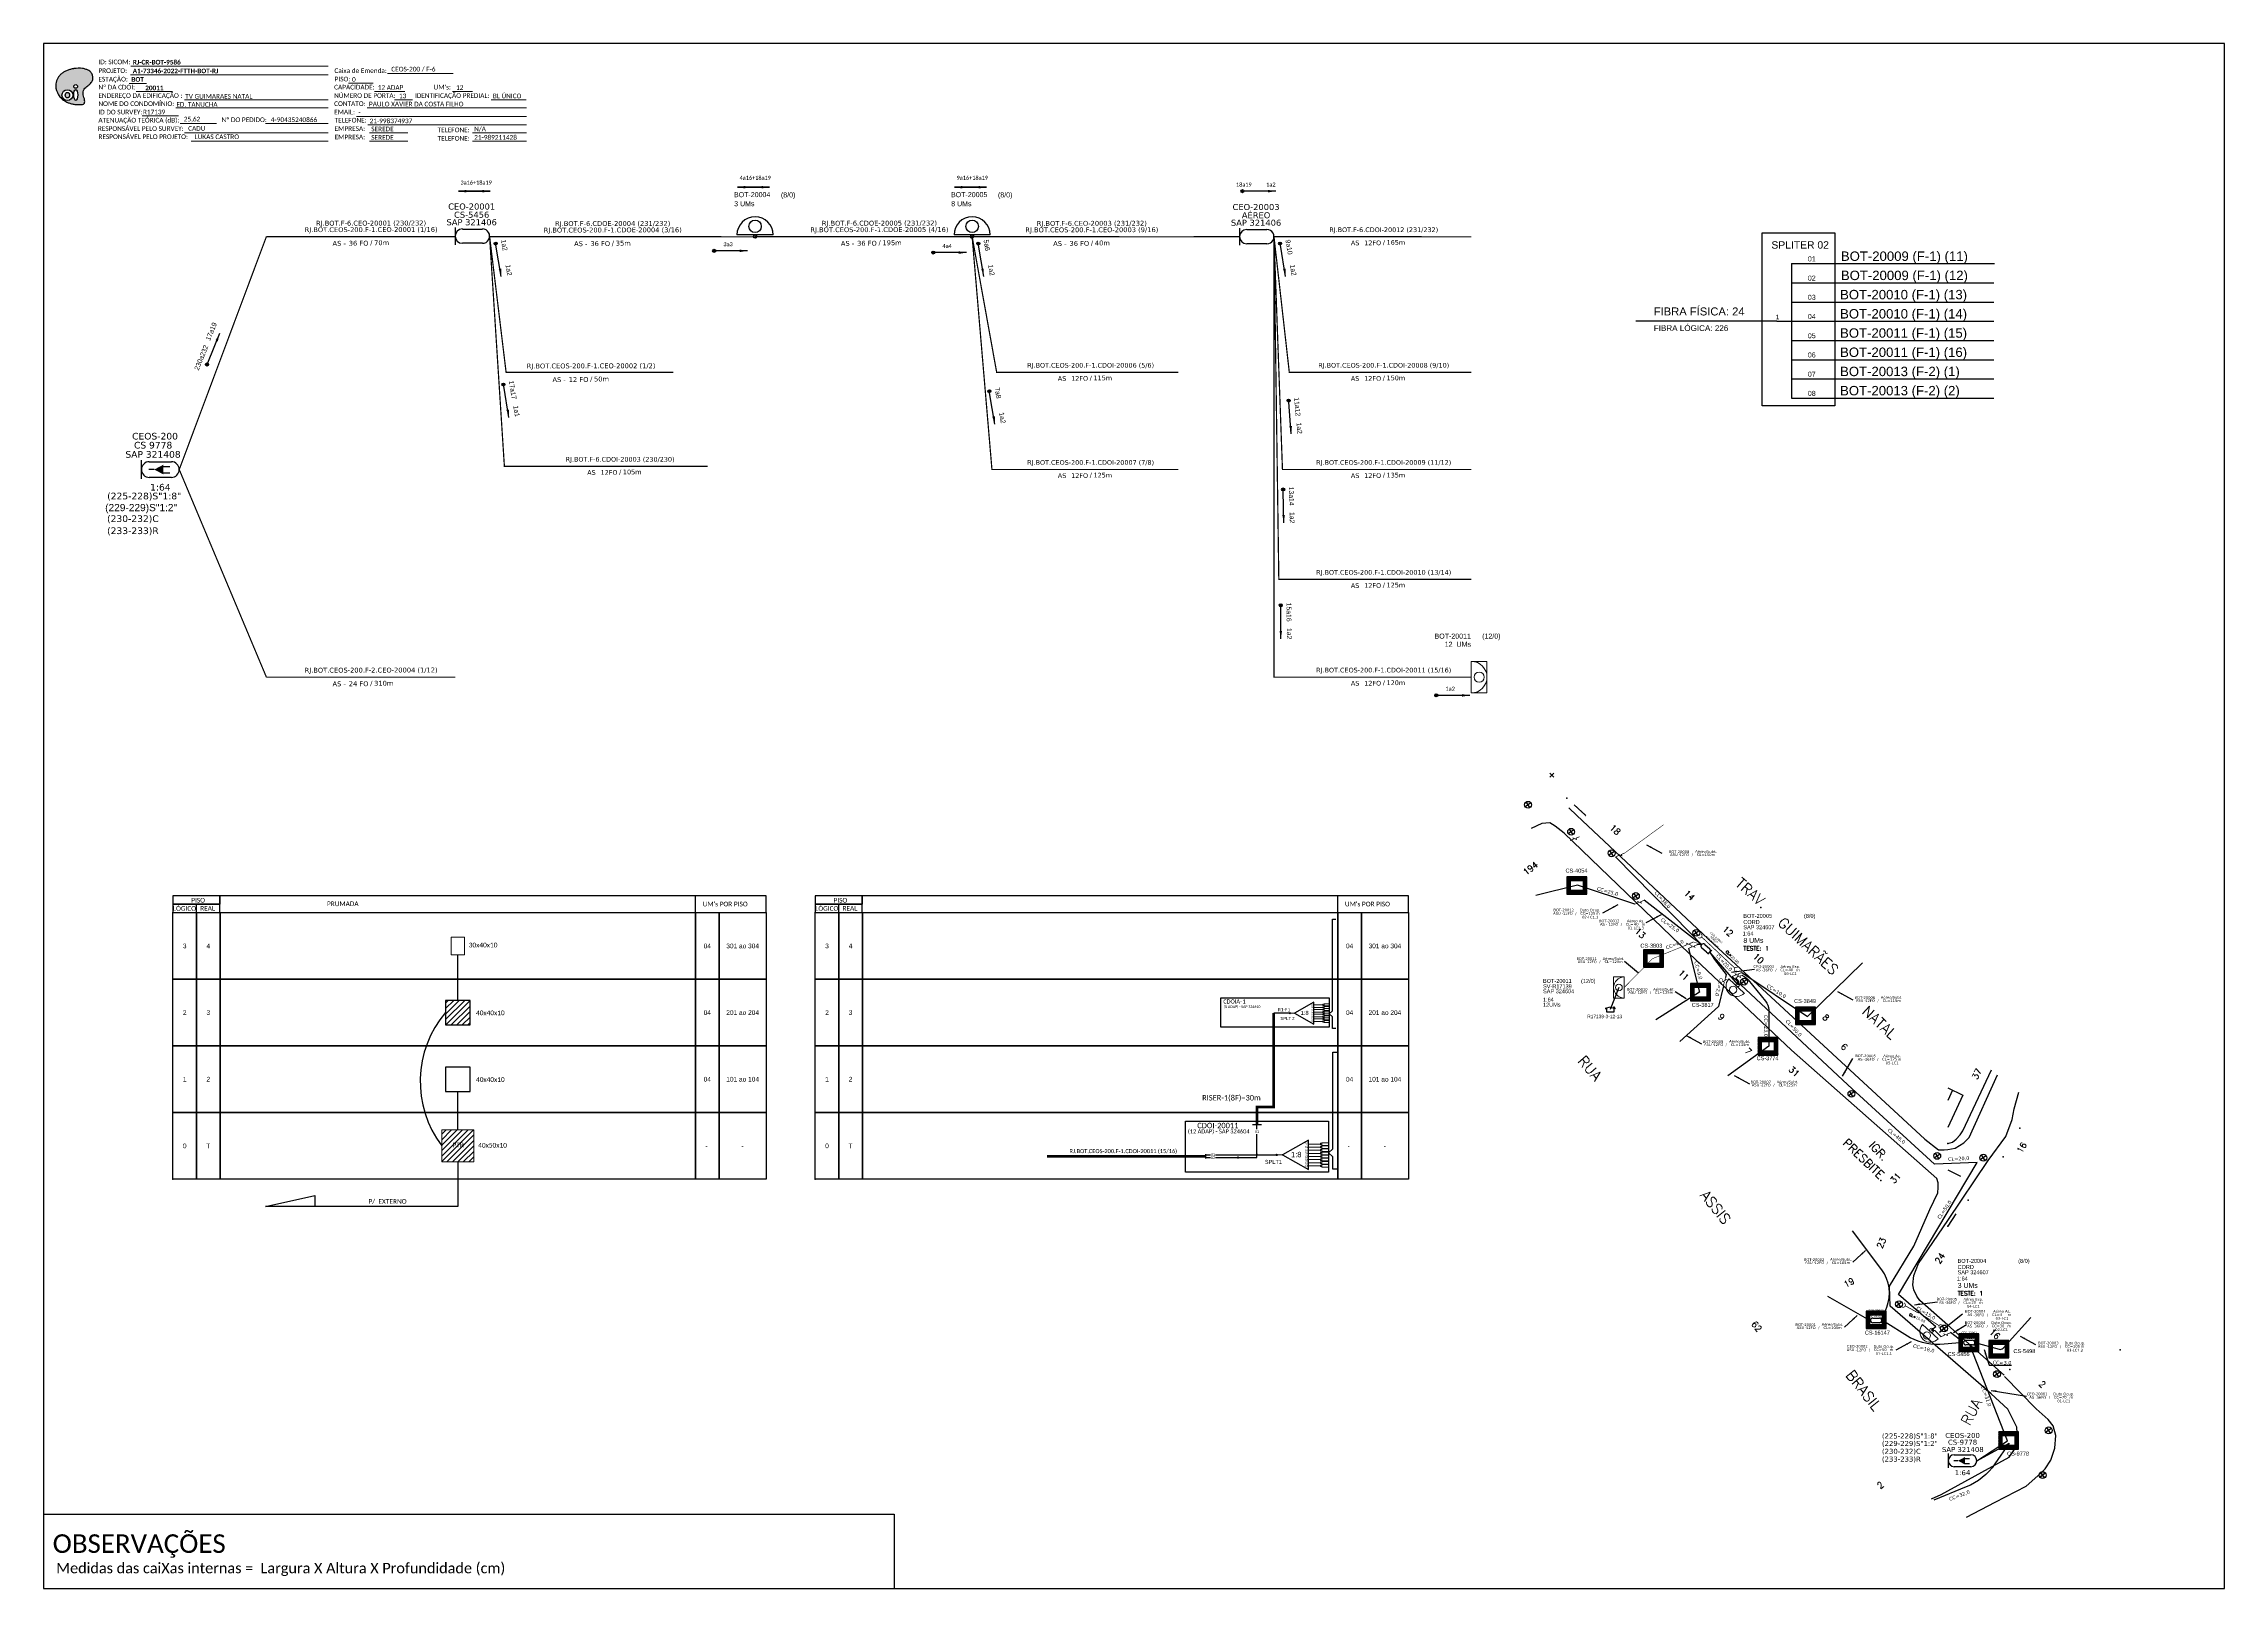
# Paper-space layout 'CDOI-20011' of a CAD drawing. Extents: x 0 to 839, y 0 to 594.
# The model-space entities are those that its viewports show. They can reach past a viewport. Long polylines and large blocks are cut down to what shows.
import ezdxf
from ezdxf.enums import TextEntityAlignment as Align

# ---------------------------------------------------------------- set-up
doc = ezdxf.new("R2010")
doc.units = 0
doc.linetypes.add('HIDDEN', pattern=[0.375, 0.25, -0.125])
for name, color, linetype in [('10.1-Caixas Subterrâneas', 5, 'Continuous'), ('20.4-CEOS', 1, 'Continuous'), ('20.5-CEO', 1, 'Continuous'), ('CAP a instalar', 1, 'Continuous'), ('celulas gpon', 7, 'Continuous'), ('CORDOALHA BLOCO NOVO', 7, 'Continuous'), ('DIVFACE', 252, 'Continuous'), ('DIVLOTE', 252, 'Continuous'), ('DUVIDAS', 252, 'Continuous'), ('FACEPROJETAD', 252, 'HIDDEN'), ('label_cabos', 7, 'Continuous'), ('Legenda', 1, 'Continuous'), ('LOTES', 254, 'Continuous'), ('MUB', 251, 'Continuous'), ('NOMELOG', 253, 'Continuous'), ('Postes Existentes NA', 1, 'Continuous'), ('POSTES_ATUALIZACAO', 252, 'Continuous'), ('Seta indicação do cabo', 7, 'Continuous'), ('Subida Lateral', 5, 'Continuous'), ('surveys', 7, 'Continuous'), ('surveys legendas', 7, 'Continuous'), ('UMS', 1, 'Continuous'), ('UNIFILAR', 7, 'Continuous')]:
    doc.layers.add(name, color=color, linetype=linetype)
for name, color, linetype, lineweight in [("20.0-LEGENDA DOS CDO'S", 1, 'Continuous', 0), ('20.1-CDO_INTERIOR', 1, 'Continuous', 0), ('20.2-CDO_POSTE', 1, 'Continuous', 5), ('20.6-CORDOALHA_SUPORTE', 7, 'Continuous', 25), ('40.1-ETIQUETAS', 1, 'Continuous', 20), ('CORDOALHA_SUPORTE', 7, 'Continuous', 25)]:
    doc.layers.add(name, color=color, linetype=linetype, lineweight=lineweight)
doc.layers.add('EXTRA', color=50, linetype='Continuous', plot=False)
doc.styles.add('ARIAL', font='arial.ttf')
doc.styles.add('DIGICADE', font='arial.ttf')
doc.styles.add('ROMANS', font='romans')
doc.styles.add('siredit', font='verdana.ttf')
doc.styles.get("Standard").update_dxf_attribs({"font": 'arial.ttf'})
doc.styles.add('WMF-Calibri0', font='calibri.ttf')
doc.styles.add('WMF-Calibri1', font='calibrib.ttf')
doc.linetypes.add('FENCELINE1', pattern='A,0.25,-0.1,[133,ltypeshp.shx,S=0.1,R=0,X=-0.1,Y=0],-0.1,1', length=1.45)
doc.dimstyles.new('CC', dxfattribs={"dimtxt": 1, "dimasz": 2, "dimexe": 0.18, "dimexo": 0.0625, "dimgap": 0.09, "dimtad": 0, "dimdec": 0, "dimrnd": 1, "dimzin": 0, "dimdsep": 46, "dimtxsty": 'siredit', "dimblk": 'NONE', "dimcen": 0, "dimse1": 1, "dimse2": 1, "dimsd1": 1, "dimsd2": 1, "dimclrt": 7, "dimadec": 0, "dimazin": 0, "dimtfac": 1, "dimtdec": 0, "dimtofl": 0, "dimtmove": 0, "dimatfit": 3, "dimfxl": 0, "dimtolj": 1, "dimtzin": 0, "dimarcsym": 0})
doc.dimstyles.get("Standard").update_dxf_attribs({"dimtxt": 0.18, "dimasz": 0.18, "dimexe": 0.18, "dimexo": 0.0625, "dimgap": 0.09, "dimtad": 0, "dimtih": 1, "dimtoh": 1, "dimdec": 4, "dimzin": 0, "dimdsep": 46, "dimtxsty": 'Standard', "dimcen": 0.09, "dimadec": 0, "dimazin": 0, "dimtfac": 1, "dimtdec": 4, "dimtofl": 0, "dimtmove": 0, "dimatfit": 3, "dimfxl": 0, "dimtolj": 1, "dimtzin": 0, "dimarcsym": 0})

# ---------------------------------------------------------------- blocks, each defined once
blk = doc.blocks.new('OI')
h = blk.add_hatch(color=40)
edge = h.paths.add_edge_path()
edge.add_spline(control_points=[(4.35, -0.67), (3.92, -0.99), (3.26, -1.5), (2.81, -2.59), (2.9, -3.5), (3.06, -4.27), (3.31, -4.85), (3.37, -5.39), (3.4, -5.88), (3.2, -6.4), (2.54, -6.61), (1.65, -6.63), (0.55, -6.67), (-0.56, -6.42), (-1.61, -6.14), (-2.77, -5.61), (-3.92, -4.77), (-4.89, -3.7), (-5.34, -2.65), (-5.6, -1.94), (-5.85, -0.96), (-5.71, 0.47), (-5.1, 2.02), (-4.14, 3.02), (-3.3, 3.61), (-2.37, 4.16), (-1.36, 4.44), (-0.56, 4.7), (0.79, 4.85), (2.24, 4.97), (3.79, 4.57), (4.67, 4.21), (5.44, 3.65), (5.76, 2.99), (6.03, 2.21), (6.01, 1.46), (5.72, 0.64), (5.31, 0.08), (4.88, -0.38), (4.51, -0.55), (4.35, -0.67)], knot_values=[0, 0, 0, 0, 1.60434, 2.417191, 3.427595, 4.282808, 4.776746, 5.304182, 5.888771, 6.258406, 6.858137, 7.79129, 8.986195, 10.124242, 11.187857, 12.242908, 13.953784, 15.414161, 16.515391, 17.349188, 17.675853, 19.552021, 21.515531, 22.568638, 23.63245, 24.621084, 25.782718, 26.745347, 27.142653, 29.870543, 31.004649, 31.921532, 32.709589, 33.801391, 34.042471, 35.192333, 35.971461, 36.628871, 37.254359, 37.836911, 37.836911, 37.836911, 37.836911], degree=3, periodic=0)
h.paths.add_polyline_path([(1.13, -0.87, -1), (-0.04, -0.87, -1)], flags=16)
edge = h.paths.add_edge_path(flags=16)
edge.add_ellipse((0.56, -3.59), major_axis=(-0.02, 1.71), ratio=0.361305, start_angle=0, end_angle=360)
h.paths.add_polyline_path([(-0.36, -3.62, -1), (-3.8, -3.62, -1)], flags=16)
edge = h.paths.add_edge_path(flags=0)
edge.add_ellipse((-2.08, -3.62), major_axis=(0, 0.885), ratio=0.758294, start_angle=0, end_angle=360)
at = {"color": 40}
for centre, radius in [((-2.08, -3.62), 1.72), ((0.54, -0.87), 0.587)]:
    blk.add_circle(centre, radius, dxfattribs=at)
blk.add_ellipse((-2.08, -3.62), major_axis=(0, 0.885), ratio=0.758294, start_param=-3.141592653589792, end_param=3.141592653589792, dxfattribs=at)
blk.add_ellipse((0.56, -3.59), major_axis=(-0.02, 1.71), ratio=0.361305, dxfattribs=at)
at = {"color": 40, "start_tangent": (-0.800898, -0.598801), "end_tangent": (-0.800898, -0.598801)}
blk.add_spline([(4.35, -0.67), (3.2, -1.78), (2.9, -2.54), (2.92, -3.55), (3.12, -4.38), (3.28, -4.85), (3.37, -5.37), (3.35, -5.95), (3.2, -6.29), (2.66, -6.55), (1.73, -6.63), (0.54, -6.62), (-0.58, -6.41), (-1.6, -6.11), (-2.56, -5.67), (-3.95, -4.67), (-4.89, -3.56), (-5.37, -2.56), (-5.64, -1.78), (-5.72, -1.46), (-5.63, 0.42), (-4.84, 2.22), (-4.13, 2.99), (-3.27, 3.62), (-2.4, 4.09), (-1.3, 4.47), (-0.37, 4.72), (0.02, 4.77), (2.75, 4.8), (3.85, 4.53), (4.69, 4.16), (5.31, 3.68), (5.85, 2.73), (5.93, 2.5), (5.94, 1.35), (5.67, 0.62), (5.29, 0.08), (4.84, -0.36), (4.35, -0.67)], degree=3, dxfattribs=at)
blk = doc.blocks.new('CARIMBO')
at = {"color": 7, "lineweight": 0}
for points in [[(134.48, -16.3), (159.61, -16.3)], [(35.15, -20.06), (41.7, -20.06)], [(35.66, -16.79), (111.64, -16.79)], [(37.81, -23.14), (51.75, -23.14)], [(119.43, -20.02), (128.92, -20.02)], [(129.48, -23.14), (141.1, -23.14)], [(159.42, -23.14), (167.09, -23.14)], [(40.13, -32.55), (54.07, -32.55)], [(52.97, -29.48), (111.64, -29.48)], [(56.38, -26.37), (111.64, -26.37)], [(122.56, -32.72), (187.83, -32.72)], [(126.6, -29.48), (187.83, -29.48)], [(137.07, -26.37), (144.01, -26.37)], [(174.24, -26.37), (187.8, -26.37)], [(54.67, -35.52), (68.61, -35.52)], [(56.38, -39.07), (111.64, -39.07)], [(126.84, -35.96), (187.83, -35.96)], [(127.45, -39.07), (142.25, -39.07)], [(167.06, -39.07), (187.83, -39.07)], [(58.87, -42.31), (111.64, -42.31)], [(127.45, -42.31), (142.25, -42.31)], [(167.06, -42.31), (187.83, -42.31)]]:
    blk.add_lwpolyline(points, dxfattribs=at)
at = {"color": 7, "xscale": 1.213923925163967, "yscale": 1.213923925163967, "zscale": 1.213923925163967, "rotation": 0.1532896023949059}
blk.add_blockref('OI', (13.86, -20.16), dxfattribs=at)
at = {"color": 7, "lineweight": 0, "style": 'WMF-Calibri0'}
for s, height, p in [('PROJETO:', 1.793, (23.26, -16.04)), ('Caixa de Emenda:', 1.7927, (114.02, -16.04)), ('ESTAÇÃO:', 1.793, (23.26, -19.32)), ('ENDEREÇO DA EDIFICAÇÃO :', 1.7927, (23.26, -25.63)), ('Nº DA CDOI:', 1.7927, (23.26, -22.39)), ('CAPACIDADE:', 1.7927, (113.91, -22.39)), ('NÚMERO DE PORTA:', 1.7927, (113.91, -25.63)), ('PISO:', 1.793, (114.09, -19.28)), ('IDENTIFICAÇÃO PREDIAL:', 1.7927, (144.99, -25.63)), ("UM's:", 1.793, (152.15, -22.39)), ('ATENUAÇÃO TEÓRICA (dB):', 1.7927, (23.26, -35.09)), ('NOME DO CONDOMÍNIO:', 1.7927, (23.26, -28.74)), ('ID DO SURVEY:', 1.7927, (23.26, -31.97)), ('CONTATO:', 1.793, (113.91, -28.74)), ('EMAIL:', 1.793, (113.91, -31.97)), ('TELEFONE:', 1.793, (114.09, -35.09)), ('RESPONSÁVEL PELO SURVEY:', 1.7927, (23.02, -38.32)), ('RESPONSÁVEL PELO PROJETO:', 1.7927, (23.26, -41.44)), ('EMPRESA:', 1.793, (114.09, -38.32)), ('EMPRESA:', 1.793, (114.09, -41.56)), ('TELEFONE:', 1.793, (153.7, -38.83)), ('TELEFONE:', 1.793, (153.7, -42.06))]:
    blk.add_text(s, height=height, dxfattribs=at).set_placement(p)
at = {"color": 7, "lineweight": 0, "flags": 8}
for tag, p, style in [('PROJ', (36.46, -16.13), 'WMF-Calibri1'), ('CEOS-XX', (135.87, -15.46), 'WMF-Calibri0'), ('EST', (35.94, -19.41), 'WMF-Calibri1'), ('LOGRADOURO', (56.65, -25.91), 'WMF-Calibri0'), ('PISO_PTR', (120.78, -19.42), 'WMF-Calibri0'), ('CAPAC.', (130.66, -22.52), 'WMF-Calibri0'), ('N°', (138.85, -25.77), 'WMF-Calibri0'), ("UC'S", (160.78, -22.54), 'WMF-Calibri0'), ('N°PREDIO', (174.94, -25.77), 'WMF-Calibri0'), ('_ID_', (40.39, -31.94), 'WMF-Calibri0'), ('NOME_DO_COND.', (53.23, -29.02), 'WMF-Calibri0'), ('O_POTEN', (56.06, -34.68), 'WMF-Calibri0'), ('EMAIL', (123.26, -32.12), 'WMF-Calibri0'), ('NOME_DO_CONTATO', (127.3, -28.89), 'WMF-Calibri0'), ('RES_SURVEY', (57.78, -38.23), 'WMF-Calibri0'), ('RES_PROJ', (60.27, -41.47), 'WMF-Calibri0'), ('TELEFONE', (127.55, -35.36), 'WMF-Calibri0'), ('EMP_RESP_SURVEY', (128.16, -38.47), 'WMF-Calibri0'), ('EMP_RESP_PROJ', (128.16, -41.71), 'WMF-Calibri0'), ('CONT_RESP_SURVEY', (167.76, -38.47), 'WMF-Calibri0'), ('CONT_RESP_PROJ', (167.76, -41.71), 'WMF-Calibri0')]:
    blk.add_attdef(tag, p, '', height=1.79, dxfattribs=dict(at, style=style))
at = {"color": 7, "lineweight": 0, "style": 'WMF-Calibri1', "flags": 8}
blk.add_attdef("N° CDO'S", text='', height=1.79, dxfattribs=at).set_placement((44.78, -22.68), align=Align.CENTER)
blk = doc.blocks.new('ETIQUETA_RS5F')
at = {"layer": '40.1-ETIQUETAS', "color": 0, "style": 'siredit'}
blk.add_text('/', height=1.5, dxfattribs=at).set_placement((1.58, -1.95), align=Align.MIDDLE_RIGHT)
for tag, p in [('ETIQUETA_R_SECUNDARIA', (1.21, 2.1)), ('ETIQUETA_R_PRIMARIA', (1.21, 4.1)), ('F_ATIVAS/F_MORTAS', (1.14, -4.24))]:
    blk.add_attdef(tag, text='', height=1.5, dxfattribs=at).set_placement(p, align=Align.MIDDLE_CENTER)
for tag, p in [('TIPO_CABO', (-6.58, -2.12)), ('CAP_CABO', (0.4, -2.09))]:
    blk.add_attdef(tag, text='', height=1.5, dxfattribs=at).set_placement(p, align=Align.MIDDLE_RIGHT)
for tag, p in [('FUSÃO_1', (0.85, -8.39)), ('FUSÃO_2', (0.85, -10.6)), ('FUSÃO_3', (0.85, -12.93)), ('FUSÃO_4', (0.85, -15.14)), ('FUSÃO_5', (0.85, -17.16))]:
    blk.add_attdef(tag, text='', height=1.5, dxfattribs=at).set_placement(p, align=Align.CENTER)
blk.add_attdef('METROS', text='', height=1.5, dxfattribs=at).set_placement((2.14, -1.95), align=Align.MIDDLE_LEFT)
blk = doc.blocks.new('_None')
blk = doc.blocks.new('CEO_CT_DRT')
at = {"layer": '20.5-CEO', "color": 0}
for p, q in [((-1.56, 1.26), (1.8, 1.26)), ((1.8, -1.13), (-1.56, -1.13))]:
    blk.add_line(p, q, dxfattribs=at)
blk.add_lwpolyline([(-2.75, 1.51), (-2.75, -1.38)], dxfattribs=at)
for centre, start, end in [((-1.56, 0.07), 90, 270), ((1.8, 0.07), 270, 90)]:
    blk.add_arc(centre, 1.2, start, end, dxfattribs=at)
at = {"layer": '20.5-CEO', "color": 7, "style": 'siredit'}
for tag, p in [('CEO_Nº', (0.12, 5.61)), ('LOCAL', (0.12, 4.23)), ('SAP', (0.12, 2.97)), ('FIBRAS_RESERVA', (0.12, -1.94))]:
    blk.add_attdef(tag, text='', height=1.01, dxfattribs=at).set_placement(p, align=Align.TOP_CENTER)
blk = doc.blocks.new('CEOS_RP_CT_DRT')
at = {"layer": '20.4-CEOS', "color": 0}
for p, q in [((-4.54, 1.19), (-1.19, 1.19)), ((-1.19, -1.19), (-4.54, -1.19))]:
    blk.add_line(p, q, dxfattribs=at)
for points in [[(-5.73, -1.43), (-5.73, 1.44)], [(-3.79, 0), (-4.59, 0)], [(-2.47, 0.48), (-1.45, 0.48)], [(-2.47, -0.52), (-1.45, -0.52)]]:
    blk.add_lwpolyline(points, dxfattribs=at)
blk.add_lwpolyline([(-3.79, 0, 0, 1.47, 0), (-2.41, 0, 1.47, 1.47, 0)], format="xyseb", dxfattribs=at)
for centre, start, end in [((-4.54, 0), 90, 270), ((-1.19, 0), 270, 90)]:
    blk.add_arc(centre, 1.19, start, end, dxfattribs=at)
at = {"layer": '20.4-CEOS', "color": 7, "style": 'siredit'}
for tag, p in [('Nº_DA_CEOS', (-2.86, 5.6)), ('LOCAL', (-2.86, 4.24)), ('SAP', (-2.86, 2.78)), ('RACIO_SPLITAGEM', (-2.86, -1.88)), ('FIBRAS_SPLITTER', (-2.86, -3.58)), ('RESERVA_FINAIS', (-2.86, -6.39)), ('FIBRAS_TOP_C', (-2.86, -5.08))]:
    blk.add_attdef(tag, text='', height=1.01, dxfattribs=at).set_placement(p, align=Align.TOP_CENTER)
blk = doc.blocks.new('CDOE-TEXTO PADRÃO')
at = {"layer": "20.0-LEGENDA DOS CDO'S", "color": 0, "style": 'ARIAL'}
for tag, p in [('CDO_N', (0.49, 7.39)), ('SAP', (0.51, 1.67)), ('CORDOALHA', (0.5, 4.33)), ('SPLITER_1', (0.59, -0.91)), ('(XX-XX_F)S', (0.54, -8.29)), ('SPLITER_2', (0.6, -3.55)), ('(XX-XX_L)S', (0.55, -10.83)), ('UMS', (0.55, -13.15))]:
    blk.add_attdef(tag, p, '', height=1.7, rotation=0.11799, dxfattribs=at)
blk.add_attdef('FIBRAS_UTILIZADAS', text='', height=1.7, rotation=0.11799, dxfattribs=at).set_placement((19.77, 7.43), align=Align.CENTER)
blk = doc.blocks.new('*X65')
at = {"color": 0, "linetype": 'Continuous'}
for p, q in [((-1.25, 0.34099), (-0.49099, 1.1)), ((-1.25, 0.517767), (-0.667767, 1.1)), ((-1.25, 0.694544), (-0.844544, 1.1)), ((-1.25, 0.87132), (-1.02132, 1.1)), ((-1.25, 1.048097), (-1.198097, 1.1)), ((-1.25, 0.164214), (-0.8035, 0.610714)), ((-1.25, -0.012563), (-0.8035, 0.433937)), ((-1.25, -0.18934), (-0.8035, 0.25716)), ((-1.25, -0.366117), (-0.8035, 0.080383)), ((-0.789214, 0.625), (-0.314214, 1.1)), ((-0.612437, 0.625), (-0.137437, 1.1)), ((-0.43566, 0.625), (0.03934, 1.1)), ((-0.258883, 0.625), (0.216117, 1.1)), ((-0.082107, 0.625), (0.392893, 1.1)), ((0.09467, 0.625), (0.56967, 1.1)), ((0.271447, 0.625), (0.746447, 1.1)), ((0.448223, 0.625), (0.923223, 1.1)), ((0.625, 0.625), (1.1, 1.1)), ((0.801777, 0.625), (1.25, 1.073223)), ((0.8035, 0.449947), (1.25, 0.896447)), ((0.8035, 0.27317), (1.25, 0.71967)), ((0.8035, 0.096393), (1.25, 0.542893)), ((0.8035, -0.080383), (1.25, 0.366117)), ((0.8035, -0.25716), (1.25, 0.18934)), ((0.8035, -0.433937), (1.25, 0.012563)), ((-1.25, -0.542893), (-0.8035, -0.096393)), ((-1.25, -0.71967), (-0.8035, -0.27317)), ((-1.25, -0.896447), (-0.8035, -0.449947)), ((-1.25, -1.073223), (-0.801777, -0.625)), ((-1.1, -1.1), (-0.625, -0.625)), ((-0.923223, -1.1), (-0.448223, -0.625)), ((-0.746447, -1.1), (-0.271447, -0.625)), ((-0.56967, -1.1), (-0.09467, -0.625)), ((-0.392893, -1.1), (0.082107, -0.625)), ((-0.216117, -1.1), (0.258883, -0.625)), ((-0.03934, -1.1), (0.43566, -0.625)), ((0.137437, -1.1), (0.612437, -0.625)), ((0.314214, -1.1), (0.789214, -0.625)), ((0.49099, -1.1), (1.25, -0.34099)), ((0.667767, -1.1), (1.25, -0.517767)), ((0.8035, -0.610714), (1.25, -0.164214)), ((0.844544, -1.1), (1.25, -0.694544)), ((1.02132, -1.1), (1.25, -0.87132)), ((1.198097, -1.1), (1.25, -1.048097))]:
    blk.add_line(p, q, dxfattribs=at)
blk = doc.blocks.new('MANHOLE_MQ')
at = {"color": 0, "linetype": 'Continuous'}
for p, q in [((0.0000062, 0.0000057), (-0.0000063, 0.0000057)), ((-0.0000063, 0.0000057), (-0.0000063, -0.0000053)), ((-0.000004, 0.0000033), (0.000004, 0.0000033)), ((-0.000004, -0.0000029), (-0.000004, 0.0000033)), ((0.000004, 0.0000033), (0.000004, -0.0000029)), ((0.0000062, -0.0000053), (0.0000062, 0.0000057)), ((-0.0000063, -0.0000053), (0.0000062, -0.0000053)), ((0.000004, -0.0000029), (-0.000004, -0.0000029)), ((0.000004, -0.0000029), (0.000004, -0.0000029))]:
    blk.add_line(p, q, dxfattribs=at)
at = {"color": 0, "linetype": 'Continuous', "xscale": 5e-06, "yscale": 5e-06, "zscale": 1e-05}
blk.add_blockref('*X65', (0, 0.0000002), dxfattribs=at)
blk = doc.blocks.new('*U100')
at = {"color": 10}
for points in [[(41172, 12883), (40951, 13058)], [(40974, 12860), (41149, 13081)]]:
    blk.add_lwpolyline(points, dxfattribs=at)
blk.add_circle((41062, 12971), 141, dxfattribs=at)
blk = doc.blocks.new('*U102')
at = {"layer": '20.4-CEOS', "color": 7, "style": 'siredit'}
for tag, p in [('FIBRAS_SPLITTER', (0, 0)), ('FIBRAS_TOP_C', (0, -4.13)), ('RESERVA_FINAIS', (0, -5.46))]:
    blk.add_attdef(tag, p, '', height=1.01, dxfattribs=at)
for tag, p, flags in [('QTDE', (0, -9.4), 1), ('ID_ATIVIDADE', (0, -6.77), 3), ('FATOR', (0, -8.09), 1), ('FID', (0, -10.71), 1)]:
    blk.add_attdef(tag, p, '', height=1.01, dxfattribs=dict(at, flags=flags))
blk = doc.blocks.new('*U104')
at = {"layer": '20.4-CEOS', "color": 7, "style": 'siredit'}
blk.add_attdef('FIBRAS_SPLITTER', (0, 0), '', height=1.01, dxfattribs=at)
for tag, p, flags in [('QTDE', (0, -4.11), 1), ('ID_ATIVIDADE', (0, -1.48), 3), ('FATOR', (0, -2.79), 1), ('FID', (0, -5.42), 1)]:
    blk.add_attdef(tag, p, '', height=1.01, dxfattribs=dict(at, flags=flags))
blk = doc.blocks.new('*U106')
at = {"color": 0}
blk.add_line((2.14, -0.58), (-2.1, -0.68), dxfattribs=at)
for centre, radius in [((0, 0.38), 0.733), ((0.03, -1.03), 0.393)]:
    blk.add_circle(centre, radius, dxfattribs=at)
blk.add_arc((0.02, -0.63), 2.12, 1.3782, 181.3782, dxfattribs=at)
blk = doc.blocks.new('Inst CDOE-8 CAIXA DIST OPT CDOE 48F_8D C_SPL OPTAP')
at = {"layer": "20.0-LEGENDA DOS CDO'S", "color": 0, "style": 'ARIAL'}
for tag, p, height in [('CORDOALHA', (0.12, 4.02), 0.8), ('FID', (0.12, 5.25), 0.8), ('1:XX', (-0.01, 1.7), 0.8), ('SAP', (0.12, 2.96), 0.8), ('UMS', (0.14, 0.22), 1)]:
    blk.add_attdef(tag, p, '', height=height, rotation=0.118, dxfattribs=at)
at = {"layer": "20.0-LEGENDA DOS CDO'S", "color": 0}
for tag, p, style, flags in [('ID_ATIVIDADE', (0.12, 6.47), 'ARIAL', 3), ('FATOR', (7.92, 6.47), 'ARIAL', 1), ('QTDE', (0.23, -0.97), 'DIGICADE', 3)]:
    blk.add_attdef(tag, p, '', height=0.8, rotation=0.118, dxfattribs=dict(at, style=style, flags=flags))
at = {"layer": "20.0-LEGENDA DOS CDO'S", "color": 0, "style": 'ARIAL'}
blk.add_attdef('FIBRAS_UTILIZADAS', text='', height=0.8, rotation=0.118, dxfattribs=at).set_placement((13.48, 5.26), align=Align.CENTER)
blk = doc.blocks.new('Teste  FTTH')
at = {"color": 0, "lineweight": 0, "style": 'ROMANS'}
for tag, p in [('TESTE', (-2.3, -0.29)), ('QTDE', (0.21, -0.29))]:
    blk.add_attdef(tag, p, '', height=0.48, dxfattribs=at)
for tag, p, flags in [('FID', (-2.23, -1.25), 1), ('FATOR', (-2.23, -2.03), 3), ('ID_ATIVIDADE', (-2.23, -2.72), 3)]:
    blk.add_attdef(tag, p, '', height=0.48, dxfattribs=dict(at, flags=flags))
blk = doc.blocks.new('Inst CB DT OCUP CFOA-SM-AS-80-TS-36')
at = {"layer": 'label_cabos', "color": 0, "style": 'siredit'}
for tag, flags, p in [('ID_ATIVIDADE', 3, (1.31, 2.67)), ('FATOR', 1, (11.56, 2.55))]:
    blk.add_attdef(tag, text='', height=1, rotation=359.69001, dxfattribs=dict(at, flags=flags)).set_placement(p, align=Align.MIDDLE_CENTER)
for tag, p in [('TIPO_CABO', (1.76, 0)), ('DESTINO_CABO', (3.13, 1.26)), ('CABO', (4.69, -0.05)), ('/', (7.71, -0.05)), ('LANCE', (10.91, 0)), ('TIPO_CABO', (13.11, 1.24)), ('UND', (15.96, 0)), ('FID', (13.15, -1.41))]:
    blk.add_attdef(tag, text='', height=1, rotation=359.69001, dxfattribs=at).set_placement(p, align=Align.MIDDLE_CENTER)
blk.add_attdef('QTDE', (12.43, -0.47), '', height=1, rotation=359.69001, dxfattribs=at)
blk = doc.blocks.new('Inst CB DT OCUP CFOA-SM-ASU-120-S-12')
at = {"layer": 'label_cabos', "color": 0, "style": 'siredit'}
for tag, flags, p in [('ID_ATIVIDADE', 3, (1.31, 2.67)), ('FATOR', 1, (11.56, 2.55))]:
    blk.add_attdef(tag, text='', height=1, rotation=359.69001, dxfattribs=dict(at, flags=flags)).set_placement(p, align=Align.MIDDLE_CENTER)
for tag, p in [('TIPO_CABO', (1.26, 0)), ('DESTINO_CABO', (3.13, 1.26)), ('CABO', (4.69, -0.05)), ('/', (7.71, -0.05)), ('LANCE', (10.91, 0)), ('TIPO_CABO', (13.11, 1.24)), ('UND', (15.96, 0)), ('FID', (13.15, -1.41))]:
    blk.add_attdef(tag, text='', height=1, rotation=359.69001, dxfattribs=at).set_placement(p, align=Align.MIDDLE_CENTER)
blk.add_attdef('QTDE', (12.43, -0.47), '', height=1, rotation=359.69001, dxfattribs=at)
blk = doc.blocks.new('LEGENDA DOS CABOS')
at = {"layer": 'EXTRA', "color": 0, "style": 'siredit'}
for tag, p in [('ID', (4.6, 0.97)), ('XX', (9.03, 0.97))]:
    blk.add_attdef(tag, text='', height=0.48, rotation=359.69001, dxfattribs=at).set_placement(p, align=Align.MIDDLE_CENTER)
at = {"layer": 'Legenda', "color": 0, "style": 'siredit'}
for tag, p in [('TIPO_CABO', (1.31, 0)), ('CABO', (4.69, -0.05)), ('/', (6.81, -0.05)), ('METROS', (10.03, -0.05))]:
    blk.add_attdef(tag, text='', height=0.8, rotation=359.69001, dxfattribs=at).set_placement(p, align=Align.MIDDLE_CENTER)
blk = doc.blocks.new('Inst CB AS CFOA-SM-AS-80-TS-36')
at = {"layer": 'label_cabos', "color": 0, "style": 'siredit'}
for tag, flags, p in [('ID_ATIVIDADE', 3, (1.31, 2.67)), ('FATOR', 1, (11.56, 2.55))]:
    blk.add_attdef(tag, text='', height=1, rotation=359.69001, dxfattribs=dict(at, flags=flags)).set_placement(p, align=Align.MIDDLE_CENTER)
for tag, p in [('TIPO_CABO', (1.76, 0)), ('DESTINO_CABO', (3.13, 1.26)), ('CABO', (4.69, -0.05)), ('/', (7.71, -0.05)), ('LANCE', (10.81, 0)), ('TIPO_CABO', (13.11, 1.24)), ('UND', (15.96, 0)), ('FID', (13.15, -1.41))]:
    blk.add_attdef(tag, text='', height=1, rotation=359.69001, dxfattribs=at).set_placement(p, align=Align.MIDDLE_CENTER)
blk.add_attdef('QTDE', (12.43, -0.47), '', height=1, rotation=359.69001, dxfattribs=at)
blk = doc.blocks.new('Inst CB ESP CFOA-SM-AS-80-TS-36')
at = {"layer": 'label_cabos', "color": 0, "style": 'siredit'}
for tag, flags, p in [('ID_ATIVIDADE', 3, (1.31, 2.67)), ('FATOR', 1, (11.56, 2.55))]:
    blk.add_attdef(tag, text='', height=1, rotation=359.69001, dxfattribs=dict(at, flags=flags)).set_placement(p, align=Align.MIDDLE_CENTER)
for tag, p in [('TIPO_CABO', (1.76, 0)), ('DESTINO_CABO', (3.13, 1.26)), ('CABO', (4.69, -0.05)), ('/', (7.71, -0.05)), ('LANCE', (10.81, 0)), ('TIPO_CABO', (13.11, 1.24)), ('UND', (15.96, 0)), ('FID', (13.15, -1.41))]:
    blk.add_attdef(tag, text='', height=1, rotation=359.69001, dxfattribs=at).set_placement(p, align=Align.MIDDLE_CENTER)
blk.add_attdef('QTDE', (12.43, -0.47), '', height=1, rotation=359.69001, dxfattribs=at)
blk = doc.blocks.new('Inst CORD BENZINAL 4.55MM 3F (sem recursos)')
at = {"layer": '20.6-CORDOALHA_SUPORTE', "color": 0, "lineweight": 0, "style": 'ROMANS'}
for tag, p, flags in [('ID_ATIVIDADE', (-5.2, -6.67), 3), ('FID', (-5.2, -8.9), 1), ('FATOR', (-5.2, -4.44), 3)]:
    blk.add_attdef(tag, p, '', height=1, dxfattribs=dict(at, flags=flags))
blk.add_attdef('LANCE', text='', height=1, dxfattribs=at).set_placement((-0.54, -2.21), align=Align.RIGHT)
at = {"layer": '20.6-CORDOALHA_SUPORTE', "color": 0, "style": 'siredit'}
blk.add_attdef('QTDE', (-0.54, -2.21), '', height=1, rotation=359.69001, dxfattribs=at)
blk = doc.blocks.new('Inst CB AS CFOA-SM-AS-120-S-12 A')
at = {"layer": 'label_cabos', "color": 0, "style": 'siredit'}
for tag, flags, p in [('ID_ATIVIDADE', 3, (1.31, 2.67)), ('FATOR', 1, (11.56, 2.55))]:
    blk.add_attdef(tag, text='', height=1, rotation=359.69001, dxfattribs=dict(at, flags=flags)).set_placement(p, align=Align.MIDDLE_CENTER)
for tag, p in [('TIPO_CABO', (1.26, 0)), ('DESTINO_CABO', (3.13, 1.26)), ('CABO', (4.69, -0.05)), ('/', (7.71, -0.05)), ('LANCE', (10.81, 0)), ('TIPO_CABO', (13.11, 1.24)), ('UND', (15.96, 0)), ('FID', (13.15, -1.41))]:
    blk.add_attdef(tag, text='', height=1, rotation=359.69001, dxfattribs=at).set_placement(p, align=Align.MIDDLE_CENTER)
blk.add_attdef('QTDE', (12.43, -0.47), '', height=1, rotation=359.69001, dxfattribs=at)
blk = doc.blocks.new('SPLT_1-8_SC-APC')
at = {"color": 1, "lineweight": 0}
blk.add_lwpolyline([(-17, -7.5), (-19.3, -7.5)], dxfattribs=at)
at = {"color": 1}
blk.add_lwpolyline([(-7.4, -2.1), (-17, -7.5), (-7.4, -13), (-7.4, -2.1)], dxfattribs=at)
at = {"color": 3, "lineweight": 0}
for points in [[(-3, -3.5), (-7.4, -3.5)], [(-7.4, -4.7), (-3, -4.7)], [(-7.4, -5.8), (-3, -5.8)], [(-7.4, -7), (-3, -7)], [(-7.4, -8.1), (-3, -8.1)], [(-7.4, -9.3), (-3, -9.3)], [(-7.4, -10.4), (-3, -10.4)], [(-2.4, -3), (-2.4, -4)], [(-2.4, -3), (0, -3)], [(-2.4, -4), (0, -4)], [(-2.4, -4.2), (-2.4, -5.2)], [(-2.4, -4.2), (0, -4.2)], [(-2.4, -5.2), (0, -5.2)], [(-2.4, -5.3), (-2.4, -6.3)], [(-2.4, -5.3), (0, -5.3)], [(-2.4, -6.3), (0, -6.3)], [(-2.4, -6.5), (-2.4, -7.5)], [(-2.4, -6.5), (0, -6.5)], [(-2.4, -7.5), (0, -7.5)], [(-2.4, -7.6), (-2.4, -8.6)], [(-2.4, -7.6), (0, -7.6)], [(-2.4, -8.6), (0, -8.6)], [(-2.4, -8.8), (-2.4, -9.8)], [(-2.4, -8.8), (0, -8.8)], [(-2.4, -9.8), (0, -9.8)], [(-2.4, -9.9), (-2.4, -10.9)], [(-2.4, -9.9), (0, -9.9)], [(-7.4, -11.6), (-3, -11.6)], [(-2.4, -10.9), (0, -10.9)], [(-2.4, -11.1), (-2.4, -12.1)], [(-2.4, -11.1), (0, -11.1)], [(-2.4, -12.1), (0, -12.1)]]:
    blk.add_lwpolyline(points, dxfattribs=at)
for points in [[(-3, -3.2), (-2.4, -3.2), (-2.4, -3.8), (-3, -3.8)], [(-3, -4.4), (-2.4, -4.4), (-2.4, -5), (-3, -5)], [(-3, -5.5), (-2.4, -5.5), (-2.4, -6.1), (-3, -6.1)], [(-3, -6.7), (-2.4, -6.7), (-2.4, -7.3), (-3, -7.3)], [(-3, -7.8), (-2.4, -7.8), (-2.4, -8.4), (-3, -8.4)], [(-3, -9), (-2.4, -9), (-2.4, -9.6), (-3, -9.6)], [(-3, -10.1), (-2.4, -10.1), (-2.4, -10.7), (-3, -10.7)], [(-3, -11.3), (-2.4, -11.3), (-2.4, -11.9), (-3, -11.9)]]:
    blk.add_lwpolyline(points, close=True, dxfattribs=at)
at = {"color": 1, "style": 'ARIAL'}
for s, height, p in [('1:8', 2, (-13.9, -8.4)), ('S1', 0.75, (-8.7, -3.8)), ('S2', 0.75, (-8.7, -5)), ('S3', 0.75, (-8.7, -6.2)), ('S4', 0.75, (-8.7, -7.4)), ('S5', 0.75, (-8.7, -8.6)), ('S6', 0.75, (-8.7, -9.7)), ('S7', 0.75, (-8.7, -10.8)), ('S8', 0.75, (-8.7, -11.9))]:
    blk.add_text(s, height=height, dxfattribs=at).set_placement(p)
blk = doc.blocks.new('SURVEY_SURVEY')
for p, q in [((0, 0.0000152), (-0.0000151, 0.0000108)), ((-0.0000151, 0.0000108), (-0.0000104, 0.0000108)), ((-0.0000103, 0), (-0.0000103, 0.0000108)), ((0.0000103, 0), (-0.0000103, 0)), ((0, 0.0000152), (0.0000151, 0.0000108)), ((0.0000101, 0.0000159), (0.0000117, 0.0000159)), ((0.0000101, 0.0000123), (0.0000101, 0.0000159)), ((0.0000151, 0.0000108), (0.0000103, 0.0000108)), ((0.0000103, 0.0000108), (0.0000103, 0)), ((0.0000117, 0.0000159), (0.0000117, 0.0000119))]:
    blk.add_line(p, q)

msp = doc.modelspace()

# ---------------------------------------------------------------- hatches: boundary and pattern name
h = msp.add_hatch()
h.set_pattern_fill('ANSI31', color=1, scale=0.469565)
h.set_pattern_definition([(45, (-606.1091, 1239.146), (-1.054204, 1.054204), [])])
h.paths.add_polyline_path([(65.25, 921.74), (74.64, 921.74), (74.64, 931.13), (65.25, 931.13)])
h = msp.add_hatch(color=3)
h.dxf.hatch_style = 1
edge = h.paths.add_edge_path()
edge.add_arc((389.87, 926.21), 0.201, 0, 360)
h = msp.add_hatch()
h.set_pattern_fill('ANSI31', color=1, scale=0.469565)
h.set_pattern_definition([(45, (-384.6196, 2971.9153), (-1.054204, 1.054204), [])])
h.paths.add_polyline_path([(76.13, 881.37), (63.76, 881.37), (63.76, 869), (76.13, 869)])
h.paths.add_polyline_path([(67.46, 874.19), (72.79, 874.19), (72.79, 876.91), (67.46, 876.91)], flags=24)
at = {"layer": 'Seta indicação do cabo'}
h = msp.add_hatch(color=256, dxfattribs=at)
h.dxf.hatch_style = 1
h.paths.add_polyline_path([(372.26, 1242.28, 1), (371.08, 1242.28, 1)])
h = msp.add_hatch(color=256, dxfattribs=at)
h.dxf.hatch_style = 1
h.paths.add_polyline_path([(85.12, 1222.14, 1), (83.94, 1222.14, 1)])
h = msp.add_hatch(color=256, dxfattribs=at)
h.dxf.hatch_style = 1
h.paths.add_polyline_path([(169.12, 1219.34, 1), (167.94, 1219.34, 1)])
h = msp.add_hatch(color=256, dxfattribs=at)
h.dxf.hatch_style = 1
h.paths.add_polyline_path([(253.34, 1218.67, 1), (252.17, 1218.67, 1)])
h = msp.add_hatch(color=256, dxfattribs=at)
h.dxf.hatch_style = 1
h.paths.add_polyline_path([(270.68, 1222.13, 1), (269.5, 1222.13, 1)])
h = msp.add_hatch(color=256, dxfattribs=at)
h.dxf.hatch_style = 1
h.paths.add_polyline_path([(386.74, 1222.13, 1), (385.56, 1222.13, 1)])
h = msp.add_hatch(color=256, dxfattribs=at)
h.dxf.hatch_style = 1
h.paths.add_polyline_path([(-25.93, 1175.64, 1), (-27.1, 1175.64, 1)])
h = msp.add_hatch(color=256, dxfattribs=at)
h.dxf.hatch_style = 1
h.paths.add_polyline_path([(88.09, 1167.92, 1), (86.91, 1167.92, 1)])
h = msp.add_hatch(color=256, dxfattribs=at)
h.dxf.hatch_style = 1
h.paths.add_polyline_path([(274.92, 1165.35, 1), (273.75, 1165.35, 1)])
h = msp.add_hatch(color=256, dxfattribs=at)
h.dxf.hatch_style = 1
h.paths.add_polyline_path([(390, 1161.77, 1), (388.83, 1161.77, 1)])
h = msp.add_hatch(color=256, dxfattribs=at)
h.dxf.hatch_style = 1
h.paths.add_polyline_path([(387.91, 1127.58, 1), (386.73, 1127.58, 1)])
h = msp.add_hatch(color=256, dxfattribs=at)
h.dxf.hatch_style = 1
h.paths.add_polyline_path([(386.98, 1083.03, 1), (385.81, 1083.03, 1)])
h = msp.add_hatch(color=256, dxfattribs=at)
h.dxf.hatch_style = 1
h.paths.add_polyline_path([(446.8, 1048.4, 1), (445.63, 1048.4, 1)])

# ---------------------------------------------------------------- linework, layer by layer
at = {"color": 1}
for p, q in [((349.73, 884.66), (404.74, 884.66)), ((349.73, 865.02), (349.73, 884.66)), ((404.74, 884.66), (404.74, 865.02)), ((397.11, 877.33), (387.1, 871.69)), ((397.11, 866.05), (397.11, 877.33)), ((404.74, 865.02), (349.73, 865.02)), ((357.4, 871.99), (357.4, 870.37)), ((387.1, 871.69), (397.11, 866.05))]:
    msp.add_line(p, q, dxfattribs=at)
at = {"color": 5}
for p, q in [((375.53, 883.38), (378.97, 883.38)), ((377.24, 881.63), (377.24, 883.38)), ((377.24, 870.66), (377.24, 879.7)), ((369.98, 870.66), (377.24, 870.66))]:
    msp.add_line(p, q, dxfattribs=at)
at = {"color": 3, "lineweight": 0}
for p, q in [((401.64, 875.87), (397.11, 875.87)), ((397.11, 874.68), (401.64, 874.68)), ((397.11, 873.49), (401.64, 873.49)), ((397.11, 872.29), (401.64, 872.29)), ((401.64, 876.17), (402.24, 876.17)), ((401.64, 875.58), (401.64, 876.17)), ((402.24, 875.58), (401.64, 875.58)), ((401.64, 874.98), (402.24, 874.98)), ((401.64, 874.38), (401.64, 874.98)), ((402.24, 874.38), (401.64, 874.38)), ((401.64, 873.78), (402.24, 873.78)), ((401.64, 873.19), (401.64, 873.78)), ((402.24, 873.19), (401.64, 873.19)), ((401.64, 872.59), (402.24, 872.59)), ((401.64, 871.99), (401.64, 872.59)), ((402.24, 876.38), (402.24, 875.36)), ((402.24, 876.38), (404.74, 876.38)), ((402.24, 876.17), (402.24, 875.58)), ((402.24, 875.36), (404.74, 875.36)), ((402.24, 875.19), (402.24, 874.17)), ((402.24, 875.19), (404.74, 875.19)), ((402.24, 874.98), (402.24, 874.38)), ((402.24, 874.17), (404.74, 874.17)), ((402.24, 874), (402.24, 872.97)), ((402.24, 874), (404.74, 874)), ((402.24, 873.78), (402.24, 873.19)), ((402.24, 872.97), (404.74, 872.97)), ((402.24, 872.8), (402.24, 871.78)), ((402.24, 872.8), (404.74, 872.8)), ((402.24, 872.59), (402.24, 871.99)), ((397.11, 871.1), (401.64, 871.1)), ((397.11, 869.9), (401.64, 869.9)), ((397.11, 868.71), (401.64, 868.71)), ((397.11, 867.52), (401.64, 867.52)), ((402.24, 871.99), (401.64, 871.99)), ((401.64, 871.39), (402.24, 871.39)), ((401.64, 870.8), (401.64, 871.39)), ((402.24, 870.8), (401.64, 870.8)), ((401.64, 870.2), (402.24, 870.2)), ((401.64, 869.61), (401.64, 870.2)), ((402.24, 869.61), (401.64, 869.61)), ((401.64, 869.01), (402.24, 869.01)), ((401.64, 868.41), (401.64, 869.01)), ((402.24, 868.41), (401.64, 868.41)), ((401.64, 867.81), (402.24, 867.81)), ((401.64, 867.22), (401.64, 867.81)), ((402.24, 867.22), (401.64, 867.22)), ((402.24, 871.78), (404.74, 871.78)), ((402.24, 871.61), (402.24, 870.59)), ((402.24, 871.61), (404.74, 871.61)), ((402.24, 871.39), (402.24, 870.8)), ((402.24, 870.59), (404.74, 870.59)), ((402.24, 870.41), (402.24, 869.39)), ((402.24, 870.41), (404.74, 870.41)), ((402.24, 870.2), (402.24, 869.61)), ((402.24, 869.39), (404.74, 869.39)), ((402.24, 869.22), (402.24, 868.2)), ((402.24, 869.22), (404.74, 869.22)), ((402.24, 869.01), (402.24, 868.41)), ((402.24, 868.2), (404.74, 868.2)), ((402.24, 868.03), (402.24, 867.01)), ((402.24, 868.03), (404.74, 868.03)), ((402.24, 867.81), (402.24, 867.22)), ((402.24, 867.01), (404.74, 867.01))]:
    msp.add_line(p, q, dxfattribs=at)
at = {"color": 3}
for p, q in [((357.4, 871.69), (359.33, 871.69)), ((361.32, 871.69), (377.03, 871.69)), ((377.45, 871.69), (384.8, 871.69))]:
    msp.add_line(p, q, dxfattribs=at)
at = {"color": 2}
for p, q in [((357.4, 870.66), (359.33, 870.66)), ((361.33, 870.66), (369.98, 870.66))]:
    msp.add_line(p, q, dxfattribs=at)
at = {"color": 1, "lineweight": 0}
msp.add_line((387.1, 871.69), (384.8, 871.69), dxfattribs=at)
for points in [[(-89.32, 705.02), (749.25, 705.02), (749.25, 1299.02), (-89.32, 1299.02), (-89.32, 705.02)], [(-30.56, 964.87), (-30.56, 968.09)], [(-21.5, 964.87), (188.53, 964.87), (188.53, 971.31), (-21.5, 971.31), (-21.5, 971.31), (-21.5, 968.09)], [(161.33, 964.87), (161.33, 971.31)], [(216.42, 964.87), (216.42, 968.09)], [(225.48, 964.87), (435.51, 964.87), (435.51, 971.31), (225.48, 971.31), (225.48, 971.31), (225.48, 968.09)], [(408.31, 964.87), (408.31, 971.31)]]:
    msp.add_lwpolyline(points)
at = {"color": 7, "lineweight": 0}
for points in [[(-55.82, 1290.33), (20.16, 1290.33)], [(-4.01, 1268.26), (20.14, 1268.26)]]:
    msp.add_lwpolyline(points, dxfattribs=at)
at = {"color": 7}
msp.add_lwpolyline([(571.46, 1226.32), (599.44, 1226.32), (599.44, 1159.79), (571.46, 1159.79)], close=True, dxfattribs=at)
for points in [[(-39.61, 968.09), (-21.5, 968.09), (-21.5, 971.31), (-39.61, 971.31)], [(-39.61, 964.87), (-21.5, 964.87), (-21.5, 968.09), (-39.61, 968.09)], [(-39.58, 964.87), (-30.53, 964.87), (-30.53, 939.25), (-39.58, 939.25)], [(-30.53, 964.87), (-21.47, 964.87), (-21.47, 939.25), (-30.53, 939.25)], [(-21.47, 964.87), (161.36, 964.87), (161.36, 939.25), (-21.47, 939.25)], [(161.36, 964.87), (170.42, 964.87), (170.42, 939.25), (161.36, 939.25)], [(170.42, 964.87), (188.53, 964.87), (188.53, 939.25), (170.42, 939.25)], [(207.36, 968.09), (225.48, 968.09), (225.48, 971.31), (207.36, 971.31)], [(207.36, 964.87), (225.48, 964.87), (225.48, 968.09), (207.36, 968.09)], [(207.39, 964.87), (216.45, 964.87), (216.45, 939.25), (207.39, 939.25)], [(216.45, 964.87), (225.51, 964.87), (225.51, 939.25), (216.45, 939.25)], [(225.51, 964.87), (408.34, 964.87), (408.34, 939.25), (225.51, 939.25)], [(408.34, 964.87), (417.39, 964.87), (417.39, 939.25), (408.34, 939.25)], [(417.39, 964.87), (435.51, 964.87), (435.51, 939.25), (417.39, 939.25)], [(-39.58, 939.25), (-30.53, 939.25), (-30.53, 913.62), (-39.58, 913.62)], [(-30.53, 939.25), (-21.47, 939.25), (-21.47, 913.62), (-30.53, 913.62)], [(-21.47, 939.25), (161.36, 939.25), (161.36, 913.62), (-21.47, 913.62)], [(161.36, 939.25), (170.42, 939.25), (170.42, 913.62), (161.36, 913.62)], [(170.42, 939.25), (188.53, 939.25), (188.53, 913.62), (170.42, 913.62)], [(207.39, 939.25), (216.45, 939.25), (216.45, 913.62), (207.39, 913.62)], [(216.45, 939.25), (225.51, 939.25), (225.51, 913.62), (216.45, 913.62)], [(225.51, 939.25), (408.34, 939.25), (408.34, 913.62), (225.51, 913.62)], [(408.34, 939.25), (417.39, 939.25), (417.39, 913.62), (408.34, 913.62)], [(417.39, 939.25), (435.51, 939.25), (435.51, 913.62), (417.39, 913.62)], [(-39.58, 913.62), (-30.53, 913.62), (-30.53, 887.99), (-39.58, 887.99)], [(-30.53, 913.62), (-21.47, 913.62), (-21.47, 887.99), (-30.53, 887.99)], [(-21.47, 913.62), (161.36, 913.62), (161.36, 887.99), (-21.47, 887.99)], [(161.36, 913.62), (170.42, 913.62), (170.42, 887.99), (161.36, 887.99)], [(170.42, 913.62), (188.53, 913.62), (188.53, 887.99), (170.42, 887.99)], [(207.39, 913.62), (216.45, 913.62), (216.45, 887.99), (207.39, 887.99)], [(216.45, 913.62), (225.51, 913.62), (225.51, 887.99), (216.45, 887.99)], [(225.51, 913.62), (408.34, 913.62), (408.34, 887.99), (225.51, 887.99)], [(408.34, 913.62), (417.39, 913.62), (417.39, 887.99), (408.34, 887.99)], [(417.39, 913.62), (435.51, 913.62), (435.51, 887.99), (417.39, 887.99)], [(65.25, 896.11), (74.64, 896.11), (74.64, 905.5), (65.25, 905.5)], [(-39.58, 887.99), (-30.53, 887.99), (-30.53, 862.37), (-39.58, 862.37)], [(-30.53, 887.99), (-21.47, 887.99), (-21.47, 862.37), (-30.53, 862.37)], [(-21.47, 887.99), (161.36, 887.99), (161.36, 862.37), (-21.47, 862.37)], [(161.36, 887.99), (170.42, 887.99), (170.42, 862.37), (161.36, 862.37)], [(170.42, 887.99), (188.53, 887.99), (188.53, 862.37), (170.42, 862.37)], [(207.39, 887.99), (216.45, 887.99), (216.45, 862.37), (207.39, 862.37)], [(216.45, 887.99), (225.51, 887.99), (225.51, 862.37), (216.45, 862.37)], [(225.51, 887.99), (408.34, 887.99), (408.34, 862.37), (225.51, 862.37)], [(408.34, 887.99), (417.39, 887.99), (417.39, 862.37), (408.34, 862.37)], [(417.39, 887.99), (435.51, 887.99), (435.51, 862.37), (417.39, 862.37)]]:
    msp.add_lwpolyline(points, close=True)
at = {"color": 3}
for points in [[(407.57, 920.36), (406.28, 920.36), (406.28, 924.79), (405.05, 925.97), (406.28, 927.15), (406.28, 962.38), (407.57, 962.38)], [(408.07, 866.2), (406.36, 866.2), (406.36, 870.9), (404.74, 872.46), (406.36, 874.02), (406.36, 911.2), (408.07, 911.2)]]:
    msp.add_lwpolyline(points, dxfattribs=at)
at = {"color": 0, "lineweight": 0}
msp.add_lwpolyline([(67.35, 955.43), (72.54, 955.43), (72.54, 948.69), (67.35, 948.69)], close=True, dxfattribs=at)
at = {"color": 3, "ltscale": 0.5}
for points in [[(69.94, 931.13), (69.94, 948.69)], [(69.94, 881.37), (69.94, 896.11)], [(69.94, 869), (69.94, 851.92), (-4.01, 851.92), (15, 856.12), (15, 851.92)]]:
    msp.add_lwpolyline(points, dxfattribs=at)
at = {"color": 1}
for points in [[(65.25, 921.74), (74.64, 921.74), (74.64, 931.13), (65.25, 931.13)], [(363.38, 932.04), (404.96, 932.04), (404.96, 920.83), (363.38, 920.83)]]:
    msp.add_lwpolyline(points, close=True, dxfattribs=at)
at = {"color": 4, "ltscale": 0.5}
msp.add_lwpolyline([(516.43, 936.06), (513.1, 927.56)], dxfattribs=at)
at = {"color": 5, "const_width": 1.06}
msp.add_lwpolyline([(383.71, 926.21), (383.71, 890.13), (377.24, 890.13), (377.25, 883.38)], dxfattribs=at)
at = {"color": 5}
msp.add_lwpolyline([(389.87, 926.21), (383.71, 926.21)], dxfattribs=at)
at = {"color": 1, "lineweight": 0}
msp.add_lwpolyline([(63.76, 881.37), (76.13, 881.37), (76.13, 869), (63.76, 869)], close=True, dxfattribs=at)
at = {"color": 1, "const_width": 1.06}
msp.add_lwpolyline([(296.56, 871.18), (357.4, 871.18)], dxfattribs=at)
at = {"color": 7}
msp.add_lwpolyline([(-89.24, 733.5), (237.71, 733.5), (237.71, 705.02)], dxfattribs=at)
at = {"color": 3}
for centre, radius in [((389.87, 926.21), 0.201), ((369.98, 870.66), 0.265), ((384.8, 871.69), 0.265)]:
    msp.add_circle(centre, radius, dxfattribs=at)
at = {"color": 3, "ltscale": 0.5}
msp.add_arc((96.5, 899.88), 41.01, 139.644, 217.02719, dxfattribs=at)
at = {"color": 3}
msp.add_arc((377.24, 871.69), 0.209, 0, 180, dxfattribs=at)
for p in [(-39.58, 964.87), (207.39, 964.87), (-39.58, 939.25), (207.39, 939.25), (-39.58, 913.62), (207.39, 913.62), (-39.58, 887.99), (207.39, 887.99), (387.1, 871.69), (-39.58, 862.37), (207.39, 862.37)]:
    msp.add_point(p)
at = {"color": 3, "linetype": 'Continuous'}
for points in [[(369.8, 870.47), (369.72, 870.66), (369.8, 870.85)], [(369.98, 870.39), (369.8, 870.85), (369.98, 870.92)], [(369.8, 870.47), (369.8, 870.85), (369.98, 870.39)], [(369.98, 870.39), (369.98, 870.92), (370.17, 870.47)], [(370.17, 870.47), (369.98, 870.92), (370.17, 870.85)], [(370.17, 870.47), (370.17, 870.85), (370.25, 870.66)], [(384.61, 871.51), (384.53, 871.69), (384.61, 871.88)], [(384.8, 871.43), (384.61, 871.88), (384.8, 871.96)], [(384.61, 871.51), (384.61, 871.88), (384.8, 871.43)], [(384.8, 871.43), (384.8, 871.96), (384.98, 871.51)], [(384.98, 871.51), (384.8, 871.96), (384.98, 871.88)], [(384.98, 871.51), (384.98, 871.88), (385.06, 871.69)]]:
    msp.add_solid(points, dxfattribs=at)
at = {"layer": '20.1-CDO_INTERIOR', "color": 1, "lineweight": 18, "elevation": 1.19}
msp.add_lwpolyline([(465.7, 1049.35), (465.7, 1061.47), (459.64, 1061.47), (459.64, 1049.35)], close=True, dxfattribs=at)
at = {"layer": '20.1-CDO_INTERIOR', "color": 1, "lineweight": 18}
msp.add_lwpolyline([(514.4, 932), (514.4, 940.12), (518.46, 940.12), (518.46, 932.01)], close=True, dxfattribs=at)
for centre, radius in [((462.67, 1055.41, 1.19), 1.94), ((516.43, 936.06), 1.3)]:
    msp.add_circle(centre, radius, dxfattribs=at)
for centre, radius, start, end in [((459.64, 1055.41, 1.19), 6.06, 270, 90), ((518.46, 936.07), 4.06, 90.05309, 270.05309)]:
    msp.add_arc(centre, radius, start, end, dxfattribs=at)
at = {"layer": '20.4-CEOS', "color": 7}
for p, q in [((645.37, 756.37), (651.76, 756.37)), ((651.76, 751.82), (645.37, 751.82))]:
    msp.add_line(p, q, dxfattribs=at)
for points in [[(643.1, 751.35), (643.1, 756.84)], [(649.32, 755), (651.26, 755)], [(646.8, 754.09), (645.27, 754.09)], [(649.32, 753.1), (651.26, 753.1)]]:
    msp.add_lwpolyline(points, dxfattribs=at)
msp.add_lwpolyline([(646.8, 754.09, 0, 2.81, 0), (649.44, 754.09, 2.81, 2.81, 0)], format="xyseb", dxfattribs=at)
for centre, start, end in [((645.37, 754.09), 90, 270), ((651.76, 754.09), 270, 90)]:
    msp.add_arc(centre, 2.28, start, end, dxfattribs=at)
at = {"layer": '20.5-CEO', "color": 5}
for p, q in [((550.13, 949.61), (548.23, 951.31)), ((549.44, 952.66), (551.34, 950.96))]:
    msp.add_line(p, q, dxfattribs=at)
at = {"layer": '20.5-CEO', "color": 7}
for p, q in [((614.03, 808.98), (616.58, 808.98)), ((616.58, 807.17), (614.03, 807.17)), ((649.87, 800.43), (652.42, 800.43)), ((652.42, 798.61), (649.87, 798.61))]:
    msp.add_line(p, q, dxfattribs=at)
at = {"layer": '20.5-CEO', "color": 5}
msp.add_lwpolyline([(550.68, 948.86), (552.14, 950.49)], dxfattribs=at)
at = {"layer": '20.5-CEO', "color": 7}
for points in [[(617.49, 806.98), (617.49, 809.17)], [(653.33, 798.43), (653.33, 800.61)]]:
    msp.add_lwpolyline(points, dxfattribs=at)
at = {"layer": '20.5-CEO', "color": 5}
for centre, start, end in [((548.84, 951.98), 48.14289, 228.14289), ((550.73, 950.28), 228.14289, 48.14289)]:
    msp.add_arc(centre, 0.907, start, end, dxfattribs=at)
at = {"layer": '20.5-CEO', "color": 7}
for centre, start, end in [((614.03, 808.08), 90, 270), ((616.58, 808.08), 270, 90), ((649.87, 799.52), 90, 270), ((652.42, 799.52), 270, 90)]:
    msp.add_arc(centre, 0.907, start, end, dxfattribs=at)
at = {"layer": 'CAP a instalar', "color": 7, "ltscale": 30, "const_width": 0.469, "elevation": 1.19}
for points in [[(-3.65, 1055.41), (-37.17, 1135.24), (-3.65, 1224.81)], [(-3.65, 1224.81), (68.96, 1224.8)], [(82.16, 1224.8), (155.46, 1224.8)], [(166, 1136.46), (87.86, 1136.46), (82.16, 1224.98)], [(152.79, 1172.61), (88.52, 1172.61), (82.16, 1224.98)], [(155.46, 1224.8), (184.27, 1224.7)], [(346.95, 1172.61), (277.16, 1172.61), (267.72, 1224.79)], [(346.95, 1135.24), (275.34, 1135.24), (267.72, 1224.79)], [(370.58, 1224.79), (346.95, 1224.73)], [(459.64, 1172.61), (389.68, 1172.61), (383.79, 1224.79)], [(459.64, 1224.73), (383.79, 1224.79)], [(459.64, 1135.24), (387.05, 1135.24), (383.79, 1224.79)], [(459.64, 1092.99), (385.65, 1092.99), (383.79, 1224.79)], [(-37.17, 1135.24), (-37.17, 1135.24)], [(-3.65, 1055.42), (68.96, 1055.41)]]:
    msp.add_lwpolyline(points, dxfattribs=at)
at = {"layer": 'CAP a instalar', "color": 7, "ltscale": 30, "elevation": 1.19}
msp.add_lwpolyline([(184.27, 1224.8, 0.469, 0.469, 0), (257.02, 1224.79, 0.469, 0.469, 0), (346.95, 1224.73, 0.469, 0.469, 0)], format="xyseb", dxfattribs=at)
at = {"layer": 'CAP a instalar', "color": 1, "ltscale": 30, "const_width": 0.469, "elevation": 1.19}
msp.add_lwpolyline([(459.64, 1055.41), (383.79, 1055.41), (383.79, 1224.79)], dxfattribs=at)
at = {"layer": 'CAP a instalar', "color": 8, "linetype": 'FENCELINE1', "ltscale": 15, "const_width": 0.2}
msp.add_lwpolyline([(518.74, 987.83), (533.57, 998.64)], dxfattribs=at)
at = {"layer": 'CAP a instalar', "color": 8, "linetype": 'FENCELINE1', "ltscale": 5}
msp.add_lwpolyline([(548.24, 952.66), (543.93, 956.92), (515.05, 986.26)], dxfattribs=at)
at = {"layer": 'CAP a instalar', "color": 7, "linetype": 'FENCELINE1', "ltscale": 15}
for points in [[(522.5, 968.09), (500.51, 975.46), (484.44, 971.44)], [(562.16, 937.2), (551.41, 949.68)]]:
    msp.add_lwpolyline(points, dxfattribs=at)
at = {"layer": 'CAP a instalar', "color": 7, "linetype": 'FENCELINE1', "ltscale": 5}
for points in [[(548.21, 952.64), (544.78, 955.22), (526.19, 969.65)], [(638.25, 805.56), (623.9, 818.08), (654.13, 868.78), (637.74, 868.14), (604.46, 898.63), (563.21, 937.24), (562.16, 937.2)], [(638.25, 805.56), (636.67, 804.27), (637.94, 804.14)], [(640.29, 801.8), (637.94, 804.14)], [(648.97, 799.52), (643.98, 803.36)], [(654.04, 754.09), (665.86, 761.75), (651.34, 798.65)]]:
    msp.add_lwpolyline(points, dxfattribs=at)
at = {"layer": 'CAP a instalar', "color": 1, "linetype": 'FENCELINE1', "ltscale": 15, "const_width": 0.2}
for points in [[(541.34, 951.99), (529.38, 947.18), (518.46, 936.07)], [(548.24, 952.66), (545.03, 953.56)]]:
    msp.add_lwpolyline(points, dxfattribs=at)
at = {"layer": 'CAP a instalar', "color": 8, "linetype": 'FENCELINE1', "ltscale": 15}
for points in [[(543.12, 951.08), (547.38, 934.22), (530.63, 923.63)], [(548.21, 952.64), (546.51, 952.53)], [(551.41, 949.68), (553.19, 946.89), (557.66, 941.01), (557.39, 939.87)], [(562.16, 937.2), (562.12, 938.27), (559.96, 940.29), (559.96, 940.29)], [(562.16, 937.2), (562.7, 938.24), (561.35, 939.78)], [(563.65, 941.86), (588.94, 924.89), (610.08, 945.53)], [(556.64, 936.76), (554.71, 928.78), (539.9, 915.34)], [(612.9, 807.97), (596.7, 817.25)]]:
    msp.add_lwpolyline(points, dxfattribs=at)
for points in [[(563.69, 940.77), (564.57, 940.31, -0.101926), (566.12, 939.02), (572.76, 930.81, -0.186812), (574.06, 927.44), (574.06, 913.56), (558.35, 902.12)], [(617.49, 808.08), (619.44, 813.1, 0.258891), (617.47, 827.52), (606.3, 842.45)]]:
    msp.add_lwpolyline(points, format="xyb", dxfattribs=at)
at = {"layer": 'CAP a instalar', "color": 7, "linetype": 'FENCELINE1', "ltscale": 15}
for points in [[(648.97, 799.52), (641.48, 798.9, -0.135652), (628.39, 801.37), (617.81, 808.02)], [(653.33, 799.52), (662.65, 796.98, 0.283325), (664.16, 797.42), (674.79, 809.23)], [(654.04, 754.09), (666.55, 760.8), (661.01, 752.86, -0.144862), (649.92, 744.01), (637.52, 738.98)]]:
    msp.add_lwpolyline(points, format="xyb", dxfattribs=at)
at = {"layer": 'CORDOALHA_SUPORTE'}
for points, const_width in [([(546.99, 955.25, 1), (547.97, 956.74)], 0.288), ([(561.02, 942.49, -1), (562.03, 943.68)], 0.253), ([(625.38, 813.16, 1), (625.99, 814.83)], 0.288), ([(639.97, 805, -1), (640.52, 806.46)], 0.253)]:
    msp.add_lwpolyline(points, format="xyb", dxfattribs=dict(at, const_width=const_width))
at = {"layer": 'CORDOALHA_SUPORTE', "const_width": 0.288}
for points in [[(560.93, 943.59), (548.23, 955.51)], [(631.66, 810.87), (626.52, 813.69)], [(639.51, 806.03), (633.89, 809.71)]]:
    msp.add_lwpolyline(points, dxfattribs=at)
at = {"layer": 'DIVFACE'}
msp.add_point((496.44, 1008.83, -5135.08), dxfattribs=at)
at = {"layer": 'DIVLOTE'}
for p in [(496.44, 1008.83, -5135.08), (709.15, 796.7, -5135.08)]:
    msp.add_point(p, dxfattribs=at)
at = {"layer": 'DUVIDAS'}
for points, elevation in [([(582.85, 911.98), (543.39, 949.19), (495.36, 995.45), (491.94, 998.09), (489.8, 999.45), (486.81, 999.12), (482.68, 997.21)], -5135.08), ([(497.13, 1005.16), (500.3, 1002.19)], -5135.08), ([(500.3, 1002.19), (552.88, 952.7), (634, 877.81), (639.35, 873.7), (641.53, 873.62), (642.84, 873.83)], -5135.08), ([(629.84, 836.61), (635.92, 850.75), (639.1, 857.06), (639.16, 859.17), (639.21, 860.9), (638.73, 862.69), (582.85, 911.98)], -5135.08), ([(642.84, 876.06), (644.68, 876.61), (646.09, 877.79), (647.59, 879.41), (648.61, 881.01), (659.66, 904.47)], -5135.08), ([(642.84, 897.5), (644.71, 896.61), (642.84, 892.62)], -5114.49), ([(642.84, 897.49), (648.68, 894.73)], -5117.46), ([(651.05, 878.41), (662.05, 902.52)], -5135.08), ([(648.68, 894.73), (642.84, 882.29)], -5118.3), ([(642.84, 846.45), (658.47, 869.55), (665.17, 878.8), (667.66, 885.34), (668.37, 889.39)], -5135.08), ([(668.37, 889.39), (670.2, 895.84)], -5135.08), ([(642.84, 873.83), (645.72, 874.3), (649.01, 876.29), (651.05, 878.41)], -5135.08), ([(642.84, 865.99), (647.78, 863.56)], -5135.08), ([(646.01, 849.08), (642.84, 844.33)], -5135.08), ([(642.84, 806.19), (632.16, 815.66), (631.04, 817.38), (629.85, 819.78), (629.41, 821.72), (629.79, 825.33), (631.66, 829.92), (642.84, 846.45)], -5135.08), ([(642.84, 794.35), (620.72, 813.54), (620.5, 821.17), (629.84, 836.61)], -5135.08), ([(664.53, 786.96), (642.84, 806.19)], -5135.08), ([(642.84, 742.49), (666.49, 755.54), (668.73, 758.65), (669.74, 762.62), (669.39, 766.96), (666.03, 773.99), (659.54, 779.86), (642.84, 794.35)], -5135.08), ([(650.05, 732.44), (661.06, 738.15), (672.97, 744.36), (677.5, 748.31), (680.35, 751.01), (682.49, 754.34), (684.09, 758.93), (684.41, 763.84), (683.45, 767.48), (681.45, 769.96), (676.92, 774.09), (664.69, 786.5)], -5135.08), ([(636.58, 739.47), (640.35, 741.11), (642.84, 742.49)], -5135.08)]:
    msp.add_lwpolyline(points, dxfattribs=dict(at, elevation=elevation))
for p in [(670.64, 882.04, -5135.08), (670.64, 882.04, -5135.08), (642.84, 876.06, -5135.08), (642.84, 876.06, -5135.08), (664.16, 870.9, -5135.08), (664.16, 870.9, -5135.08), (650.73, 854.3, -5135.08), (650.73, 854.3, -5135.08), (642.84, 844.33, -5135.08), (642.84, 844.33, -5135.08), (666.78, 789.14, -5135.08)]:
    msp.add_point(p, dxfattribs=at)
at = {"layer": 'FACEPROJETAD', "elevation": -5135.08}
msp.add_lwpolyline([(499.2, 1006.3), (503.71, 1002.19)], dxfattribs=at)
at = {"layer": 'label_cabos', "color": 7}
for p, q in [((191.23, 1225.44, 1.19), (177.29, 1225.44, 1.19)), ((274.69, 1225.44, 1.19), (260.75, 1225.44, 1.19))]:
    msp.add_line(p, q, dxfattribs=at)
for centre, radius in [((184.26, 1228.75, 1.19), 2.4), ((184.27, 1224.8, 1.19), 0.645), ((267.72, 1228.75, 1.19), 2.4), ((267.72, 1224.79, 1.19), 0.645)]:
    msp.add_circle(centre, radius, dxfattribs=at)
for centre in [(184.26, 1225.44, 1.19), (267.72, 1225.44, 1.19)]:
    msp.add_arc(centre, 6.97, 0, 180, dxfattribs=at)
at = {"layer": 'LOTES', "elevation": -5135.08}
msp.add_lwpolyline([(499.2, 1006.3), (503.71, 1002.19)], dxfattribs=at)
at = {"layer": 'MUB', "elevation": -5135.08}
for points in [[(582.85, 911.98), (543.39, 949.19), (495.36, 995.45), (491.94, 998.09), (489.8, 999.45), (486.81, 999.12), (482.68, 997.21)], [(497.13, 1005.16), (500.3, 1002.19)], [(642.84, 742.49), (666.49, 755.54), (668.73, 758.65), (669.74, 762.62), (669.39, 766.96), (666.03, 773.99), (659.54, 779.86), (642.84, 794.35)], [(650.05, 732.44), (661.06, 738.15), (672.97, 744.36), (677.5, 748.31), (680.35, 751.01), (682.49, 754.34), (684.09, 758.93), (684.41, 763.84), (683.45, 767.48), (681.45, 769.96), (676.92, 774.09), (664.69, 786.5)], [(636.58, 739.47), (640.35, 741.11), (642.84, 742.49)]]:
    msp.add_lwpolyline(points, dxfattribs=at)
at = {"layer": 'POSTES_ATUALIZACAO'}
for p, q in [((489.83, 1018.55, -5085.42), (491.36, 1017.01, -5085.42)), ((489.83, 1017.01, -5085.42), (491.36, 1018.55, -5085.42)), ((678.59, 749.35, -5125.85), (680.12, 747.81, -5125.85)), ((678.59, 747.81, -5125.85), (680.12, 749.35, -5125.85))]:
    msp.add_line(p, q, dxfattribs=at)
at = {"layer": 'POSTES_ATUALIZACAO', "linetype": 'Continuous'}
for p, q in [((491.36, 1018.55, -5085.42), (489.83, 1017.01, -5085.42)), ((680.12, 749.35, -5125.85), (678.59, 747.81, -5125.85))]:
    msp.add_line(p, q, dxfattribs=at)
at = {"layer": 'Seta indicação do cabo'}
for centre in [(371.67, 1242.28, 1.19), (84.53, 1222.14, 1.19), (168.53, 1219.34, 1.19), (252.76, 1218.67, 1.19), (270.09, 1222.13, 1.19), (386.15, 1222.13, 1.19), (-26.52, 1175.64, 1.19), (87.5, 1167.92, 1.19), (274.34, 1165.35, 1.19), (389.41, 1161.77, 1.19), (387.32, 1127.58, 1.19), (386.4, 1083.03, 1.19), (446.21, 1048.4, 1.19)]:
    msp.add_circle(centre, 0.587, dxfattribs=at)
at = {"layer": 'Subida Lateral', "color": 5, "const_width": 0.281}
for points in [[(497.6, 992.51), (498.92, 993.08), (498.76, 993.57), (500.12, 992.98), (499.92, 993.49), (501.29, 994.07)], [(515.05, 986.26), (516.37, 986.84), (516.2, 987.32), (517.57, 986.73), (517.37, 987.24), (518.74, 987.83)], [(522.5, 968.09), (523.82, 968.66), (523.65, 969.15), (525.02, 968.56), (524.82, 969.07), (526.19, 969.65)], [(541.34, 951.99), (542.65, 952.56), (542.49, 953.05), (543.85, 952.46), (543.65, 952.97), (545.03, 953.56)], [(543.12, 951.08), (544.43, 951.65), (544.27, 952.14), (545.64, 951.55), (545.44, 952.06), (546.51, 952.53)], [(557.57, 940.66), (557.25, 939.26), (557.74, 939.11), (556.45, 938.36), (556.98, 938.21), (556.64, 936.76)], [(559.96, 940.29), (561.27, 940.86), (561.11, 941.35), (562.48, 940.76), (562.28, 941.27), (563.65, 941.86)], [(561.35, 939.78), (562, 940.07), (561.84, 940.55), (563.21, 939.96), (563.01, 940.48), (563.69, 940.77)], [(640.29, 801.8), (641.61, 802.37), (641.44, 802.86), (642.81, 802.27), (642.61, 802.78), (643.98, 803.36)]]:
    msp.add_lwpolyline(points, dxfattribs=at)
at = {"layer": 'UNIFILAR', "linetype": 'Continuous'}
for points in [[(582.75, 1214.42), (582.75, 1214.42), (582.75, 1162.7)], [(577.11, 1192.25), (582.75, 1192.25)]]:
    msp.add_lwpolyline(points, dxfattribs=at)
at = {"layer": 'UNIFILAR', "color": 10, "linetype": 'Continuous'}
for points in [[(582.75, 1214.42), (660.89, 1214.42)], [(582.75, 1207.03), (660.59, 1207.03)], [(582.75, 1199.64), (660.59, 1199.64)], [(577.11, 1192.25), (522.9, 1192.25)], [(582.75, 1192.25), (660.59, 1192.25)], [(582.75, 1184.87), (660.59, 1184.87)], [(582.75, 1177.48), (660.59, 1177.48)], [(582.75, 1170.09), (660.59, 1170.09)], [(582.75, 1162.7), (660.59, 1162.7)]]:
    msp.add_lwpolyline(points, dxfattribs=at)

# ---------------------------------------------------------------- block references
ref = msp.add_blockref('CARIMBO', (-91.51, 1303.77))
ref.add_attrib('PROJ', 'A1-73346-2022-FTTH-BOT-RJ', (-55.05, 1287.63), dxfattribs={"color": 7, "lineweight": 0, "height": 1.7927, "style": 'WMF-Calibri1'})
ref.add_attrib('EST', 'BOT', (-55.57, 1284.35), dxfattribs={"color": 7, "lineweight": 0, "height": 1.793, "style": 'WMF-Calibri1'})
ref.add_attrib("N° CDO'S", '20011', dxfattribs={"color": 7, "lineweight": 0, "height": 1.793, "style": 'WMF-Calibri1'}).set_placement((-46.73, 1281.09), align=Align.CENTER)
ref.add_attrib('LOGRADOURO', 'TV GUIMARAES NATAL', (-34.86, 1277.86), dxfattribs={"color": 7, "lineweight": 0, "height": 1.7927, "style": 'WMF-Calibri0'})
ref.add_attrib('NOME_DO_COND.', 'ED. TANUCHA', (-38.28, 1274.74), dxfattribs={"color": 7, "lineweight": 0, "height": 1.7927, "style": 'WMF-Calibri0'})
ref.add_attrib('_ID_', 'R17139', (-51.11, 1271.83), dxfattribs={"color": 7, "lineweight": 0, "height": 1.793, "style": 'WMF-Calibri0'})
ref.add_attrib('O_POTEN', '25,62', (-35.45, 1269.09), dxfattribs={"color": 7, "lineweight": 0, "height": 1.793, "style": 'WMF-Calibri0'})
ref.add_attrib('RES_SURVEY', 'CADU', (-33.73, 1265.54), dxfattribs={"color": 7, "lineweight": 0, "height": 1.793, "style": 'WMF-Calibri0'})
ref.add_attrib('RES_PROJ', 'LUKAS CASTRO', (-31.24, 1262.3), dxfattribs={"color": 7, "lineweight": 0, "height": 1.7927, "style": 'WMF-Calibri0'})
ref.add_attrib('CEOS-XX', 'CEOS-200 / F-6', (44.36, 1288.31), dxfattribs={"color": 7, "lineweight": 0, "height": 1.7927, "style": 'WMF-Calibri0'})
ref.add_attrib('CAPAC.', '12 ADAP', (39.15, 1281.25), dxfattribs={"color": 7, "lineweight": 0, "height": 1.793, "style": 'WMF-Calibri0'})
ref.add_attrib("UC'S", '12', (69.27, 1281.23), dxfattribs={"color": 7, "lineweight": 0, "height": 1.793, "style": 'WMF-Calibri0'})
ref.add_attrib('PISO_PTR', '0', (29.28, 1284.34), dxfattribs={"color": 7, "lineweight": 0, "height": 1.79, "style": 'WMF-Calibri0'})
ref.add_attrib('N°', '13', (47.34, 1278), dxfattribs={"color": 7, "lineweight": 0, "height": 1.793, "style": 'WMF-Calibri0'})
ref.add_attrib('N°PREDIO', 'BL ÚNICO', (83.43, 1278), dxfattribs={"color": 7, "lineweight": 0, "height": 1.793, "style": 'WMF-Calibri0'})
ref.add_attrib('NOME_DO_CONTATO', 'PAULO XAVIER DA COSTA FILHO', (35.79, 1274.88), dxfattribs={"color": 7, "lineweight": 0, "height": 1.7927, "style": 'WMF-Calibri0'})
ref.add_attrib('EMAIL', '-', (31.75, 1271.65), dxfattribs={"color": 7, "lineweight": 0, "height": 1.79, "style": 'WMF-Calibri0'})
ref.add_attrib('TELEFONE', '21-998374937', (36.04, 1268.41), dxfattribs={"color": 7, "lineweight": 0, "height": 1.7927, "style": 'WMF-Calibri0'})
ref.add_attrib('EMP_RESP_SURVEY', 'SEREDE', (36.65, 1265.3), dxfattribs={"color": 7, "lineweight": 0, "height": 1.793, "style": 'WMF-Calibri0'})
ref.add_attrib('EMP_RESP_PROJ', 'SEREDE', (36.65, 1262.06), dxfattribs={"color": 7, "lineweight": 0, "height": 1.793, "style": 'WMF-Calibri0'})
ref.add_attrib('CONT_RESP_SURVEY', 'N/A', (76.25, 1265.3), dxfattribs={"color": 7, "lineweight": 0, "height": 1.793, "style": 'WMF-Calibri0'})
ref.add_attrib('CONT_RESP_PROJ', '21-989211428', (76.25, 1262.06), dxfattribs={"color": 7, "lineweight": 0, "height": 1.7927, "style": 'WMF-Calibri0'})
at = {"color": 0, "lineweight": 0}
ref = msp.add_blockref('Inst CB AS CFOA-SM-AS-120-S-12 A', (509.49, 960.39), dxfattribs=dict(at, xscale=1.021695015750886, yscale=1.021695015750886, zscale=1.021695015750886))
ref.add_attrib('DESTINO_CABO', 'BOT-20012', dxfattribs={"layer": 'label_cabos', "color": 0, "height": 1.022, "rotation": 359.69001, "style": 'siredit'}).set_placement((512.69, 961.68), align=Align.MIDDLE_CENTER)
ref.add_attrib('CABO', '12FO', dxfattribs={"layer": 'label_cabos', "color": 0, "height": 1.022, "rotation": 359.69001, "style": 'siredit'}).set_placement((514.28, 960.34), align=Align.MIDDLE_CENTER)
ref.add_attrib('TIPO_CABO', 'Aéreo As.', dxfattribs={"layer": 'label_cabos', "color": 0, "height": 1.022, "rotation": 359.69001, "style": 'siredit'}).set_placement((522.88, 961.66), align=Align.MIDDLE_CENTER)
ref.add_attrib('/', '/', dxfattribs={"layer": 'label_cabos', "color": 0, "height": 1.02, "rotation": 359.69001, "style": 'siredit'}).set_placement((517.37, 960.34), align=Align.MIDDLE_CENTER)
ref.add_attrib('TIPO_CABO', 'AS - ', dxfattribs={"layer": 'label_cabos', "color": 0, "height": 1.022, "rotation": 359.69001, "style": 'siredit'}).set_placement((510.78, 960.38), align=Align.MIDDLE_CENTER)
ref.add_attrib('FID', '01.LC1.3', dxfattribs={"layer": 'label_cabos', "color": 0, "height": 1.022, "rotation": 359.69001, "style": 'siredit'}).set_placement((522.92, 958.94), align=Align.MIDDLE_CENTER)
ref.add_attrib('LANCE', 'CL=', dxfattribs={"layer": 'label_cabos', "color": 0, "height": 1.022, "rotation": 359.69001, "style": 'siredit'}).set_placement((520.53, 960.39), align=Align.MIDDLE_CENTER)
ref.add_attrib('QTDE', '40', (522.19, 959.9), dxfattribs={"layer": 'label_cabos', "color": 0, "height": 1.022, "rotation": 359.69001, "style": 'siredit'})
ref.add_attrib('UND', 'm', dxfattribs={"layer": 'label_cabos', "color": 0, "height": 1.02, "rotation": 359.69001, "style": 'siredit'}).set_placement((525.8, 960.39), align=Align.MIDDLE_CENTER)
at = {"color": 3, "xscale": 0.782608695652174, "yscale": 0.782608695652174, "zscale": 0.782608695652174}
msp.add_blockref('SPLT_1-8_SC-APC', (404.94, 932.11), dxfattribs=at)
at = {"layer": '10.1-Caixas Subterrâneas', "color": 30, "xscale": 610816.4328971513, "yscale": 610816.4328971513, "zscale": 610816.4328971513}
for p, rotation in [((500.24, 975.44), 180.0000000000625), ((529.7, 947.32), 180.0000000000625), ((547.75, 934.43), 180.0000000000625), ((588.14, 925.29), 180.0000000000625), ((573.72, 913.6), 180.0000000000625), ((615.34, 808.38), 180.0000000000626), ((650.96, 799.6), 180.0000000000626), ((662.49, 797.13), 180.0000000000625), ((666.24, 761.98), 180.0000000000626)]:
    msp.add_blockref('MANHOLE_MQ', p, dxfattribs=dict(at, rotation=rotation))
at = {"layer": "20.0-LEGENDA DOS CDO'S", "color": 7, "lineweight": 0, "xscale": 1.910069434105674, "yscale": 1.910069434105674, "zscale": 1.910069434105674}
for p, values in [((564.03, 952.81), {'FID': 'BOT-20005', 'CORDOALHA': 'CORD', 'SAP': 'SAP 324607', '1:XX': '1:64', 'UMS': '8 UMs', 'FIBRAS_UTILIZADAS': '(8/0)'}), ((646.42, 820.15), {'FID': 'BOT-20004', 'CORDOALHA': 'CORD', 'SAP': 'SAP 324607', '1:XX': '1:64', 'UMS': '3 UMs', 'FIBRAS_UTILIZADAS': '(8/0)'})]:
    msp.add_blockref('Inst CDOE-8 CAIXA DIST OPT CDOE 48F_8D C_SPL OPTAP', p, dxfattribs=at).add_auto_attribs(values)
at = {"layer": "20.0-LEGENDA DOS CDO'S", "color": 7, "lineweight": 0, "xscale": 3.343576544401982, "yscale": 3.343576544401982, "zscale": 3.343576544401982, "rotation": 3.126797674058592e-05}
for p in [(572.01, 951.27), (654.4, 818.61)]:
    msp.add_blockref('Teste  FTTH', p, dxfattribs=at).add_auto_attribs({'TESTE': 'TESTE:', 'QTDE': '1'})
at = {"layer": '20.2-CDO_POSTE', "color": 7}
ref = msp.add_blockref('CDOE-TEXTO PADRÃO', (184.45, 1227, 1.19), dxfattribs=dict(at, xscale=1.139062503352761, yscale=1.139062503352761, zscale=1.1390625))
ref.add_attrib('CDO_N', 'BOT-20004', (176.14, 1239.97, 1.19), dxfattribs={"layer": "20.0-LEGENDA DOS CDO'S", "color": 0, "height": 1.936, "rotation": 0.11799, "style": 'ARIAL'})
ref.add_attrib('CORDOALHA', '3 UMs', (176.21, 1236.48, 1.19), dxfattribs={"layer": "20.0-LEGENDA DOS CDO'S", "color": 0, "height": 1.936, "rotation": 0.11799, "style": 'ARIAL'})
ref.add_attrib('FIBRAS_UTILIZADAS', '       (8/0)', dxfattribs={"layer": "20.0-LEGENDA DOS CDO'S", "color": 0, "height": 1.9362, "rotation": 0.11799, "style": 'ARIAL'}).set_placement((194.35, 1239.88, 1.19), align=Align.CENTER)
ref = msp.add_blockref('CDOE-TEXTO PADRÃO', (267.91, 1227, 1.19), dxfattribs=dict(at, xscale=1.139062503352761, yscale=1.139062503352761, zscale=1.1390625))
ref.add_attrib('CDO_N', 'BOT-20005', (259.6, 1239.97, 1.19), dxfattribs={"layer": "20.0-LEGENDA DOS CDO'S", "color": 0, "height": 1.936, "rotation": 0.11799, "style": 'ARIAL'})
ref.add_attrib('CORDOALHA', '8 UMs', (259.67, 1236.48, 1.19), dxfattribs={"layer": "20.0-LEGENDA DOS CDO'S", "color": 0, "height": 1.936, "rotation": 0.11799, "style": 'ARIAL'})
ref.add_attrib('FIBRAS_UTILIZADAS', '       (8/0)', dxfattribs={"layer": "20.0-LEGENDA DOS CDO'S", "color": 0, "height": 1.9362, "rotation": 0.11799, "style": 'ARIAL'}).set_placement((277.81, 1239.88, 1.19), align=Align.CENTER)
at = {"layer": '20.2-CDO_POSTE', "color": 7, "xscale": 1.910069434105674, "yscale": 1.910069434105674, "zscale": 1.910069434105674, "rotation": 136.4348079814078}
for p in [(560.85, 935.74), (635.36, 802.81)]:
    msp.add_blockref('*U106', p, dxfattribs=at)
at = {"layer": '20.4-CEOS', "color": 7}
ref = msp.add_blockref('CEO_CT_DRT', (75.28, 1224.82, 1.19), dxfattribs=dict(at, xscale=2.296874999999997, yscale=2.296874999999997, zscale=2.296874999999997, rotation=359.9999964697354))
ref.add_attrib('CEO_Nº', 'CEO-20001', dxfattribs={"layer": '20.5-CEO', "color": 7, "height": 2.328, "rotation": 360, "style": 'siredit'}).set_placement((75.28, 1237.55, 1.19), align=Align.TOP_CENTER)
ref.add_attrib('LOCAL', 'CS-5456', dxfattribs={"layer": '20.5-CEO', "color": 7, "height": 2.328, "rotation": 360, "style": 'siredit'}).set_placement((75.28, 1234.39, 1.19), align=Align.TOP_CENTER)
ref.add_attrib('SAP', 'SAP 321406', dxfattribs={"layer": '20.5-CEO', "color": 7, "height": 2.328, "rotation": 360, "style": 'siredit'}).set_placement((75.28, 1231.5, 1.19), align=Align.TOP_CENTER)
at = {"layer": '20.4-CEOS', "color": 5}
ref = msp.add_blockref('CEO_CT_DRT', (376.9, 1224.63, 1.19), dxfattribs=dict(at, xscale=2.296874999999997, yscale=2.296874999999997, zscale=2.296874999999997, rotation=359.9999964697354))
ref.add_attrib('CEO_Nº', 'CEO-20003', dxfattribs={"layer": '20.5-CEO', "color": 7, "height": 2.328, "rotation": 360, "style": 'siredit'}).set_placement((376.9, 1237.36, 1.19), align=Align.TOP_CENTER)
ref.add_attrib('LOCAL', 'AÉREO', dxfattribs={"layer": '20.5-CEO', "color": 7, "height": 2.328, "rotation": 360, "style": 'siredit'}).set_placement((376.9, 1234.2, 1.19), align=Align.TOP_CENTER)
ref.add_attrib('SAP', 'SAP 321406', dxfattribs={"layer": '20.5-CEO', "color": 7, "height": 2.328, "rotation": 360, "style": 'siredit'}).set_placement((376.9, 1231.31, 1.19), align=Align.TOP_CENTER)
at = {"layer": '20.4-CEOS', "color": 7}
ref = msp.add_blockref('CEOS_RP_CT_DRT', (-37.17, 1135.24, 1.19), dxfattribs=dict(at, xscale=2.533202106133103, yscale=2.533202106133103, zscale=2.533202106133103))
ref.add_attrib('Nº_DA_CEOS', 'CEOS-200', dxfattribs={"color": 7, "height": 2.558, "style": 'siredit'}).set_placement((-46.48, 1149.35, 1.19), align=Align.TOP_CENTER)
ref.add_attrib('LOCAL', 'CS 9778', dxfattribs={"color": 7, "height": 2.558, "style": 'siredit'}).set_placement((-47.21, 1145.89, 1.19), align=Align.TOP_CENTER)
ref.add_attrib('SAP', 'SAP 321408', dxfattribs={"color": 7, "height": 2.558, "style": 'siredit'}).set_placement((-47.25, 1142.34, 1.19), align=Align.TOP_CENTER)
ref.add_attrib('RACIO_SPLITAGEM', '1:64', dxfattribs={"color": 7, "height": 2.558, "style": 'siredit'}).set_placement((-44.42, 1129.73, 1.19), align=Align.TOP_CENTER)
ref.add_attrib('FIBRAS_SPLITTER', '(225-228)S"1:8"           ', dxfattribs={"color": 7, "height": 2.5577, "style": 'siredit'}).set_placement((-44.49, 1126.34, 1.19), align=Align.TOP_CENTER)
ref.add_attrib('FIBRAS_TOP_C', ' (230-232)C                    ', dxfattribs={"color": 7, "height": 2.5577, "style": 'siredit'}).set_placement((-44.4, 1117.63, 1.19), align=Align.TOP_CENTER)
ref.add_attrib('RESERVA_FINAIS', '(233-233)R                 ', dxfattribs={"color": 7, "height": 2.5577, "style": 'siredit'}).set_placement((-45.51, 1112.99, 1.19), align=Align.TOP_CENTER)
at = {"layer": '20.4-CEOS', "color": 0, "lineweight": 0}
ref = msp.add_blockref('*U102', (617.55, 762.66), dxfattribs=dict(at, xscale=1.910069434105674, yscale=1.910069434105674, zscale=1.910069434105674))
ref.add_attrib('FIBRAS_SPLITTER', '(225-228)S"1:8"', (617.55, 762.66), dxfattribs={"color": 7, "height": 1.9286, "style": 'siredit'})
ref.add_attrib('FIBRAS_TOP_C', '(230-232)C', (617.55, 756.77), dxfattribs={"color": 7, "height": 1.929, "style": 'siredit'})
ref.add_attrib('RESERVA_FINAIS', '(233-233)R', (617.55, 753.77), dxfattribs={"color": 7, "height": 1.929, "style": 'siredit'})
at = {"layer": '20.4-CEOS', "color": 0, "lineweight": 0, "xscale": 1.910069434105674, "yscale": 1.910069434105674, "zscale": 1.910069434105674}
msp.add_blockref('*U104', (617.55, 759.78), dxfattribs=at).add_auto_attribs({'FIBRAS_SPLITTER': '(229-229)S"1:2"'})
at = {"layer": '40.1-ETIQUETAS', "color": 7}
ref = msp.add_blockref('ETIQUETA_RS5F', (35.13, 1224.88, 1.19), dxfattribs=dict(at, xscale=1.246476226522507, yscale=1.246476226522506, zscale=1.246476226522506, rotation=0.1179917413874846))
ref.add_attrib('ETIQUETA_R_PRIMARIA', 'RJ.BOT.F-6.CEO-20001 (230/232)', dxfattribs={"color": 0, "height": 1.8697, "rotation": 0.11799, "style": 'siredit'}).set_placement((36.59, 1230, 1.19), align=Align.MIDDLE_CENTER)
ref.add_attrib('ETIQUETA_R_SECUNDARIA', 'RJ.BOT.CEOS-200.F-1.CEO-20001 (1/16)', dxfattribs={"color": 0, "height": 1.8697, "rotation": 0.11799, "style": 'siredit'}).set_placement((36.6, 1227.51, 1.19), align=Align.MIDDLE_CENTER)
ref.add_attrib('TIPO_CABO', 'AS -', dxfattribs={"color": 0, "height": 1.87, "rotation": 0.11799, "style": 'siredit'}).set_placement((26.89, 1222.23, 1.19), align=Align.MIDDLE_RIGHT)
ref.add_attrib('CAP_CABO', '36 FO', dxfattribs={"color": 0, "height": 1.87, "rotation": 0.11799, "style": 'siredit'}).set_placement((35.59, 1222.27, 1.19), align=Align.MIDDLE_RIGHT)
ref.add_attrib('METROS', '70m', dxfattribs={"color": 0, "height": 1.87, "rotation": 0.11799, "style": 'siredit'}).set_placement((37.77, 1222.45, 1.19), align=Align.MIDDLE_LEFT)
ref = msp.add_blockref('ETIQUETA_RS5F', (128.04, 1224.73, 1.19), dxfattribs=dict(at, xscale=1.246476226522507, yscale=1.246476226522506, zscale=1.246476226522506, rotation=0.1179917413874844))
ref.add_attrib('ETIQUETA_R_PRIMARIA', 'RJ.BOT.F-6.CDOE-20004 (231/232)', dxfattribs={"color": 0, "height": 1.8697, "rotation": 0.11799, "style": 'siredit'}).set_placement((129.5, 1229.85, 1.19), align=Align.MIDDLE_CENTER)
ref.add_attrib('ETIQUETA_R_SECUNDARIA', 'RJ.BOT.CEOS-200.F-1.CDOE-20004 (3/16)', dxfattribs={"color": 0, "height": 1.8697, "rotation": 0.11799, "style": 'siredit'}).set_placement((129.51, 1227.36, 1.19), align=Align.MIDDLE_CENTER)
ref.add_attrib('TIPO_CABO', 'AS -', dxfattribs={"color": 0, "height": 1.87, "rotation": 0.11799, "style": 'siredit'}).set_placement((119.8, 1222.08, 1.19), align=Align.MIDDLE_RIGHT)
ref.add_attrib('CAP_CABO', '36 FO', dxfattribs={"color": 0, "height": 1.87, "rotation": 0.11799, "style": 'siredit'}).set_placement((128.5, 1222.13, 1.19), align=Align.MIDDLE_RIGHT)
ref.add_attrib('METROS', '35m', dxfattribs={"color": 0, "height": 1.87, "rotation": 0.11799, "style": 'siredit'}).set_placement((130.68, 1222.3, 1.19), align=Align.MIDDLE_LEFT)
ref = msp.add_blockref('ETIQUETA_RS5F', (230.6, 1224.87, 1.19), dxfattribs=dict(at, xscale=1.246476226522507, yscale=1.246476226522506, zscale=1.246476226522506, rotation=0.1179917413874844))
ref.add_attrib('ETIQUETA_R_PRIMARIA', 'RJ.BOT.F-6.CDOE-20005 (231/232)', dxfattribs={"color": 0, "height": 1.8697, "rotation": 0.11799, "style": 'siredit'}).set_placement((232.07, 1229.99, 1.19), align=Align.MIDDLE_CENTER)
ref.add_attrib('ETIQUETA_R_SECUNDARIA', 'RJ.BOT.CEOS-200.F-1.CDOE-20005 (4/16)', dxfattribs={"color": 0, "height": 1.8697, "rotation": 0.11799, "style": 'siredit'}).set_placement((232.07, 1227.49, 1.19), align=Align.MIDDLE_CENTER)
ref.add_attrib('TIPO_CABO', 'AS -', dxfattribs={"color": 0, "height": 1.87, "rotation": 0.11799, "style": 'siredit'}).set_placement((222.36, 1222.21, 1.19), align=Align.MIDDLE_RIGHT)
ref.add_attrib('CAP_CABO', '36 FO', dxfattribs={"color": 0, "height": 1.87, "rotation": 0.11799, "style": 'siredit'}).set_placement((231.06, 1222.26, 1.19), align=Align.MIDDLE_RIGHT)
ref.add_attrib('METROS', '195m', dxfattribs={"color": 0, "height": 1.87, "rotation": 0.11799, "style": 'siredit'}).set_placement((233.24, 1222.44, 1.19), align=Align.MIDDLE_LEFT)
ref = msp.add_blockref('ETIQUETA_RS5F', (312.26, 1224.8, 1.19), dxfattribs=dict(at, xscale=1.246476226522507, yscale=1.246476226522506, zscale=1.246476226522506, rotation=0.1179917413874841))
ref.add_attrib('ETIQUETA_R_PRIMARIA', 'RJ.BOT.F-6.CEO-20003 (231/232)', dxfattribs={"color": 0, "height": 1.8697, "rotation": 0.11799, "style": 'siredit'}).set_placement((313.73, 1229.92, 1.19), align=Align.MIDDLE_CENTER)
ref.add_attrib('ETIQUETA_R_SECUNDARIA', 'RJ.BOT.CEOS-200.F-1.CEO-20003 (9/16)', dxfattribs={"color": 0, "height": 1.8697, "rotation": 0.11799, "style": 'siredit'}).set_placement((313.73, 1227.43, 1.19), align=Align.MIDDLE_CENTER)
ref.add_attrib('TIPO_CABO', 'AS -', dxfattribs={"color": 0, "height": 1.87, "rotation": 0.11799, "style": 'siredit'}).set_placement((304.02, 1222.15, 1.19), align=Align.MIDDLE_RIGHT)
ref.add_attrib('CAP_CABO', '36 FO', dxfattribs={"color": 0, "height": 1.87, "rotation": 0.11799, "style": 'siredit'}).set_placement((312.73, 1222.2, 1.19), align=Align.MIDDLE_RIGHT)
ref.add_attrib('METROS', '40m', dxfattribs={"color": 0, "height": 1.87, "rotation": 0.11799, "style": 'siredit'}).set_placement((314.9, 1222.37, 1.19), align=Align.MIDDLE_LEFT)
ref = msp.add_blockref('ETIQUETA_RS5F', (119.71, 1172.48, 1.19), dxfattribs=dict(at, xscale=1.246476226522507, yscale=1.246476226522506, zscale=1.246476226522506, rotation=0.1179917413874844))
ref.add_attrib('ETIQUETA_R_SECUNDARIA', 'RJ.BOT.CEOS-200.F-1.CEO-20002 (1/2)', dxfattribs={"color": 0, "height": 1.8697, "rotation": 0.11799, "style": 'siredit'}).set_placement((121.18, 1175.1, 1.19), align=Align.MIDDLE_CENTER)
ref.add_attrib('TIPO_CABO', 'AS -', dxfattribs={"color": 0, "height": 1.87, "rotation": 0.11799, "style": 'siredit'}).set_placement((111.47, 1169.82, 1.19), align=Align.MIDDLE_RIGHT)
ref.add_attrib('CAP_CABO', '12 FO', dxfattribs={"color": 0, "height": 1.87, "rotation": 0.11799, "style": 'siredit'}).set_placement((120.17, 1169.87, 1.19), align=Align.MIDDLE_RIGHT)
ref.add_attrib('METROS', '50m', dxfattribs={"color": 0, "height": 1.87, "rotation": 0.11799, "style": 'siredit'}).set_placement((122.34, 1170.05, 1.19), align=Align.MIDDLE_LEFT)
ref = msp.add_blockref('ETIQUETA_RS5F', (35.13, 1055.49, 1.19), dxfattribs=dict(at, xscale=1.246476226522507, yscale=1.246476226522506, zscale=1.246476226522506, rotation=0.1179917413874845))
ref.add_attrib('ETIQUETA_R_SECUNDARIA', 'RJ.BOT.CEOS-200.F-2.CEO-20004 (1/12)', dxfattribs={"color": 0, "height": 1.8697, "rotation": 0.11799, "style": 'siredit'}).set_placement((36.6, 1058.12, 1.19), align=Align.MIDDLE_CENTER)
ref.add_attrib('TIPO_CABO', 'AS -', dxfattribs={"color": 0, "height": 1.87, "rotation": 0.11799, "style": 'siredit'}).set_placement((26.89, 1052.84, 1.19), align=Align.MIDDLE_RIGHT)
ref.add_attrib('CAP_CABO', '24 FO', dxfattribs={"color": 0, "height": 1.87, "rotation": 0.11799, "style": 'siredit'}).set_placement((35.59, 1052.88, 1.19), align=Align.MIDDLE_RIGHT)
ref.add_attrib('METROS', '310m', dxfattribs={"color": 0, "height": 1.87, "rotation": 0.11799, "style": 'siredit'}).set_placement((37.77, 1053.06, 1.19), align=Align.MIDDLE_LEFT)
at = {"layer": 'CAP a instalar', "color": 7, "ltscale": 30}
ref = msp.add_blockref('ETIQUETA_RS5F', (424.56, 1224.92, 1.19), dxfattribs=dict(at, xscale=1.201354965018989, yscale=1.201354965018989, zscale=1.201354965018989))
ref.add_attrib('ETIQUETA_R_SECUNDARIA', 'RJ.BOT.F-6.CDOI-20012 (231/232)', dxfattribs={"layer": '40.1-ETIQUETAS', "color": 0, "height": 1.802, "style": 'siredit'}).set_placement((425.98, 1227.45, 1.19), align=Align.MIDDLE_CENTER)
ref.add_attrib('TIPO_CABO', 'AS', dxfattribs={"layer": '40.1-ETIQUETAS', "color": 0, "height": 1.802, "style": 'siredit'}).set_placement((416.61, 1222.38, 1.19), align=Align.MIDDLE_RIGHT)
ref.add_attrib('CAP_CABO', '12FO', dxfattribs={"layer": '40.1-ETIQUETAS', "color": 0, "height": 1.802, "style": 'siredit'}).set_placement((425, 1222.4, 1.19), align=Align.MIDDLE_RIGHT)
ref.add_attrib('METROS', '165m', dxfattribs={"layer": '40.1-ETIQUETAS', "color": 0, "height": 1.802, "style": 'siredit'}).set_placement((427.1, 1222.57, 1.19), align=Align.MIDDLE_LEFT)
at = {"layer": 'CAP a instalar', "color": 7, "linetype": 'FENCELINE1', "ltscale": 7}
ref = msp.add_blockref('ETIQUETA_RS5F', (311.87, 1172.8, 1.19), dxfattribs=dict(at, xscale=1.201354965018989, yscale=1.201354965018989, zscale=1.201354965018989))
ref.add_attrib('ETIQUETA_R_SECUNDARIA', 'RJ.BOT.CEOS-200.F-1.CDOI-20006 (5/6)', dxfattribs={"layer": '40.1-ETIQUETAS', "color": 0, "height": 1.802, "style": 'siredit'}).set_placement((313.29, 1175.33, 1.19), align=Align.MIDDLE_CENTER)
ref.add_attrib('TIPO_CABO', 'AS', dxfattribs={"layer": '40.1-ETIQUETAS', "color": 0, "height": 1.802, "style": 'siredit'}).set_placement((303.92, 1170.26, 1.19), align=Align.MIDDLE_RIGHT)
ref.add_attrib('CAP_CABO', '12FO', dxfattribs={"layer": '40.1-ETIQUETAS', "color": 0, "height": 1.802, "style": 'siredit'}).set_placement((312.31, 1170.29, 1.19), align=Align.MIDDLE_RIGHT)
ref.add_attrib('METROS', '115m', dxfattribs={"layer": '40.1-ETIQUETAS', "color": 0, "height": 1.802, "style": 'siredit'}).set_placement((314.4, 1170.46, 1.19), align=Align.MIDDLE_LEFT)
ref = msp.add_blockref('ETIQUETA_RS5F', (424.56, 1172.8, 1.19), dxfattribs=dict(at, xscale=1.201354965018989, yscale=1.201354965018989, zscale=1.201354965018989))
ref.add_attrib('ETIQUETA_R_SECUNDARIA', 'RJ.BOT.CEOS-200.F-1.CDOI-20008 (9/10)', dxfattribs={"layer": '40.1-ETIQUETAS', "color": 0, "height": 1.802, "style": 'siredit'}).set_placement((425.98, 1175.33, 1.19), align=Align.MIDDLE_CENTER)
ref.add_attrib('TIPO_CABO', 'AS', dxfattribs={"layer": '40.1-ETIQUETAS', "color": 0, "height": 1.802, "style": 'siredit'}).set_placement((416.61, 1170.26, 1.19), align=Align.MIDDLE_RIGHT)
ref.add_attrib('CAP_CABO', '12FO', dxfattribs={"layer": '40.1-ETIQUETAS', "color": 0, "height": 1.802, "style": 'siredit'}).set_placement((425, 1170.29, 1.19), align=Align.MIDDLE_RIGHT)
ref.add_attrib('METROS', '150m', dxfattribs={"layer": '40.1-ETIQUETAS', "color": 0, "height": 1.802, "style": 'siredit'}).set_placement((427.1, 1170.46, 1.19), align=Align.MIDDLE_LEFT)
at = {"layer": 'CAP a instalar', "color": 7, "ltscale": 30}
ref = msp.add_blockref('ETIQUETA_RS5F', (130.92, 1136.66, 1.19), dxfattribs=dict(at, xscale=1.201354965018989, yscale=1.201354965018989, zscale=1.201354965018989))
ref.add_attrib('ETIQUETA_R_SECUNDARIA', 'RJ.BOT.F-6.CDOI-20003 (230/230)', dxfattribs={"layer": '40.1-ETIQUETAS', "color": 0, "height": 1.802, "style": 'siredit'}).set_placement((132.34, 1139.18, 1.19), align=Align.MIDDLE_CENTER)
ref.add_attrib('TIPO_CABO', 'AS', dxfattribs={"layer": '40.1-ETIQUETAS', "color": 0, "height": 1.802, "style": 'siredit'}).set_placement((122.97, 1134.12, 1.19), align=Align.MIDDLE_RIGHT)
ref.add_attrib('CAP_CABO', '12FO', dxfattribs={"layer": '40.1-ETIQUETAS', "color": 0, "height": 1.802, "style": 'siredit'}).set_placement((131.36, 1134.14, 1.19), align=Align.MIDDLE_RIGHT)
ref.add_attrib('METROS', '105m', dxfattribs={"layer": '40.1-ETIQUETAS', "color": 0, "height": 1.802, "style": 'siredit'}).set_placement((133.45, 1134.31, 1.19), align=Align.MIDDLE_LEFT)
at = {"layer": 'CAP a instalar', "color": 7, "linetype": 'FENCELINE1', "ltscale": 7}
ref = msp.add_blockref('ETIQUETA_RS5F', (311.87, 1135.44, 1.19), dxfattribs=dict(at, xscale=1.201354965018989, yscale=1.201354965018989, zscale=1.201354965018989))
ref.add_attrib('ETIQUETA_R_SECUNDARIA', 'RJ.BOT.CEOS-200.F-1.CDOI-20007 (7/8)', dxfattribs={"layer": '40.1-ETIQUETAS', "color": 0, "height": 1.802, "style": 'siredit'}).set_placement((313.29, 1137.97, 1.19), align=Align.MIDDLE_CENTER)
ref.add_attrib('TIPO_CABO', 'AS', dxfattribs={"layer": '40.1-ETIQUETAS', "color": 0, "height": 1.802, "style": 'siredit'}).set_placement((303.92, 1132.9, 1.19), align=Align.MIDDLE_RIGHT)
ref.add_attrib('CAP_CABO', '12FO', dxfattribs={"layer": '40.1-ETIQUETAS', "color": 0, "height": 1.802, "style": 'siredit'}).set_placement((312.31, 1132.92, 1.19), align=Align.MIDDLE_RIGHT)
ref.add_attrib('METROS', '125m', dxfattribs={"layer": '40.1-ETIQUETAS', "color": 0, "height": 1.802, "style": 'siredit'}).set_placement((314.4, 1133.09, 1.19), align=Align.MIDDLE_LEFT)
ref = msp.add_blockref('ETIQUETA_RS5F', (424.56, 1135.44, 1.19), dxfattribs=dict(at, xscale=1.201354965018989, yscale=1.201354965018989, zscale=1.201354965018989))
ref.add_attrib('ETIQUETA_R_SECUNDARIA', 'RJ.BOT.CEOS-200.F-1.CDOI-20009 (11/12)', dxfattribs={"layer": '40.1-ETIQUETAS', "color": 0, "height": 1.802, "style": 'siredit'}).set_placement((425.98, 1137.97, 1.19), align=Align.MIDDLE_CENTER)
ref.add_attrib('TIPO_CABO', 'AS', dxfattribs={"layer": '40.1-ETIQUETAS', "color": 0, "height": 1.802, "style": 'siredit'}).set_placement((416.61, 1132.9, 1.19), align=Align.MIDDLE_RIGHT)
ref.add_attrib('CAP_CABO', '12FO', dxfattribs={"layer": '40.1-ETIQUETAS', "color": 0, "height": 1.802, "style": 'siredit'}).set_placement((425, 1132.92, 1.19), align=Align.MIDDLE_RIGHT)
ref.add_attrib('METROS', '135m', dxfattribs={"layer": '40.1-ETIQUETAS', "color": 0, "height": 1.802, "style": 'siredit'}).set_placement((427.1, 1133.09, 1.19), align=Align.MIDDLE_LEFT)
ref = msp.add_blockref('ETIQUETA_RS5F', (424.56, 1093.18, 1.19), dxfattribs=dict(at, xscale=1.201354965018989, yscale=1.201354965018989, zscale=1.201354965018989))
ref.add_attrib('ETIQUETA_R_SECUNDARIA', 'RJ.BOT.CEOS-200.F-1.CDOI-20010 (13/14)', dxfattribs={"layer": '40.1-ETIQUETAS', "color": 0, "height": 1.802, "style": 'siredit'}).set_placement((425.98, 1095.71, 1.19), align=Align.MIDDLE_CENTER)
ref.add_attrib('TIPO_CABO', 'AS', dxfattribs={"layer": '40.1-ETIQUETAS', "color": 0, "height": 1.802, "style": 'siredit'}).set_placement((416.61, 1090.64, 1.19), align=Align.MIDDLE_RIGHT)
ref.add_attrib('CAP_CABO', '12FO', dxfattribs={"layer": '40.1-ETIQUETAS', "color": 0, "height": 1.802, "style": 'siredit'}).set_placement((425, 1090.66, 1.19), align=Align.MIDDLE_RIGHT)
ref.add_attrib('METROS', '125m', dxfattribs={"layer": '40.1-ETIQUETAS', "color": 0, "height": 1.802, "style": 'siredit'}).set_placement((427.1, 1090.83, 1.19), align=Align.MIDDLE_LEFT)
at = {"layer": 'CAP a instalar', "color": 1, "linetype": 'FENCELINE1', "ltscale": 7}
ref = msp.add_blockref('ETIQUETA_RS5F', (424.56, 1055.6, 1.19), dxfattribs=dict(at, xscale=1.201354965018989, yscale=1.201354965018989, zscale=1.201354965018989))
ref.add_attrib('ETIQUETA_R_SECUNDARIA', 'RJ.BOT.CEOS-200.F-1.CDOI-20011 (15/16)', dxfattribs={"layer": '40.1-ETIQUETAS', "color": 0, "height": 1.802, "style": 'siredit'}).set_placement((425.98, 1058.13, 1.19), align=Align.MIDDLE_CENTER)
ref.add_attrib('TIPO_CABO', 'AS', dxfattribs={"layer": '40.1-ETIQUETAS', "color": 0, "height": 1.802, "style": 'siredit'}).set_placement((416.61, 1053.06, 1.19), align=Align.MIDDLE_RIGHT)
ref.add_attrib('CAP_CABO', '12FO', dxfattribs={"layer": '40.1-ETIQUETAS', "color": 0, "height": 1.802, "style": 'siredit'}).set_placement((425, 1053.09, 1.19), align=Align.MIDDLE_RIGHT)
ref.add_attrib('METROS', '120m', dxfattribs={"layer": '40.1-ETIQUETAS', "color": 0, "height": 1.802, "style": 'siredit'}).set_placement((427.1, 1053.26, 1.19), align=Align.MIDDLE_LEFT)
at = {"layer": 'CORDOALHA BLOCO NOVO', "color": 0, "lineweight": 0}
for p, rotation, values in [((561.28, 949.01, 5135.08), 315.6001298234418, {'QTDE': '20,00', 'LANCE': 'CL='}), ((631.86, 810.55, 5135.08), 334.9064301640561, {'QTDE': '15,00', 'LANCE': 'CL='})]:
    msp.add_blockref('Inst CORD BENZINAL 4.55MM 3F (sem recursos)', p, dxfattribs=dict(at, rotation=rotation)).add_auto_attribs(values)
at = {"layer": 'label_cabos', "color": 0, "lineweight": 0}
ref = msp.add_blockref('LEGENDA DOS CABOS', (535.24, 986.64), dxfattribs=dict(at, xscale=1.021695015750886, yscale=1.021695015750886, zscale=1.021695015750886))
ref.add_attrib('ID', 'BOT-20008', dxfattribs={"color": 0, "height": 1.022, "rotation": 359.69001, "style": 'siredit'}).set_placement((539.58, 988.3), align=Align.MIDDLE_CENTER)
ref.add_attrib('CABO', '12FO', dxfattribs={"color": 0, "height": 1.022, "rotation": 359.69001, "style": 'siredit'}).set_placement((541.54, 987.12), align=Align.MIDDLE_CENTER)
ref.add_attrib('METROS', 'CL=150m', dxfattribs={"color": 0, "height": 1.022, "rotation": 359.69001, "style": 'siredit'}).set_placement((549.91, 987.12), align=Align.MIDDLE_CENTER)
ref.add_attrib('XX', 'Aéreo/Subt.', dxfattribs={"color": 0, "height": 1.0217, "rotation": 359.69001, "style": 'siredit'}).set_placement((549.86, 988.35), align=Align.MIDDLE_CENTER)
ref.add_attrib('/', '/', dxfattribs={"color": 0, "height": 1.02, "rotation": 359.69001, "style": 'siredit'}).set_placement((544.64, 987.12), align=Align.MIDDLE_CENTER)
ref.add_attrib('TIPO_CABO', 'ASU -', dxfattribs={"color": 0, "height": 1.022, "rotation": 359.69001, "style": 'siredit'}).set_placement((538.04, 987.17), align=Align.MIDDLE_CENTER)
ref = msp.add_blockref('Inst CB DT OCUP CFOA-SM-ASU-120-S-12', (491.99, 964.57), dxfattribs=dict(at, xscale=1.021695015750886, yscale=1.021695015750886, zscale=1.021695015750886))
ref.add_attrib('DESTINO_CABO', 'BOT-20012', dxfattribs={"color": 0, "height": 1.022, "rotation": 359.69001, "style": 'siredit'}).set_placement((495.19, 965.85), align=Align.MIDDLE_CENTER)
ref.add_attrib('CABO', '12FO', dxfattribs={"color": 0, "height": 1.022, "rotation": 359.69001, "style": 'siredit'}).set_placement((496.78, 964.51), align=Align.MIDDLE_CENTER)
ref.add_attrib('TIPO_CABO', 'Duto Ocup.', dxfattribs={"color": 0, "height": 1.022, "rotation": 359.69001, "style": 'siredit'}).set_placement((505.38, 965.84), align=Align.MIDDLE_CENTER)
ref.add_attrib('/', '/', dxfattribs={"color": 0, "height": 1.02, "rotation": 359.69001, "style": 'siredit'}).set_placement((499.87, 964.51), align=Align.MIDDLE_CENTER)
ref.add_attrib('TIPO_CABO', 'ASU - ', dxfattribs={"color": 0, "height": 1.022, "rotation": 359.69001, "style": 'siredit'}).set_placement((493.28, 964.56), align=Align.MIDDLE_CENTER)
ref.add_attrib('FID', '02-LC1.3', dxfattribs={"color": 0, "height": 1.022, "rotation": 359.69001, "style": 'siredit'}).set_placement((505.42, 963.12), align=Align.MIDDLE_CENTER)
ref.add_attrib('LANCE', 'CC=', dxfattribs={"color": 0, "height": 1.022, "rotation": 359.69001, "style": 'siredit'}).set_placement((503.14, 964.57), align=Align.MIDDLE_CENTER)
ref.add_attrib('QTDE', '125', (504.69, 964.08), dxfattribs={"color": 0, "height": 1.022, "rotation": 359.69001, "style": 'siredit'})
ref.add_attrib('UND', 'm', dxfattribs={"color": 0, "height": 1.02, "rotation": 359.69001, "style": 'siredit'}).set_placement((508.3, 964.57), align=Align.MIDDLE_CENTER)
ref = msp.add_blockref('LEGENDA DOS CABOS', (499.73, 945.48), dxfattribs=dict(at, xscale=1.021695015750886, yscale=1.021695015750886, zscale=1.021695015750886))
ref.add_attrib('ID', 'BOT-20011', dxfattribs={"color": 0, "height": 1.022, "rotation": 359.69001, "style": 'siredit'}).set_placement((504.06, 947.14), align=Align.MIDDLE_CENTER)
ref.add_attrib('CABO', '12FO', dxfattribs={"color": 0, "height": 1.022, "rotation": 359.69001, "style": 'siredit'}).set_placement((506.03, 945.96), align=Align.MIDDLE_CENTER)
ref.add_attrib('METROS', 'CL=120m', dxfattribs={"color": 0, "height": 1.022, "rotation": 359.69001, "style": 'siredit'}).set_placement((514.4, 945.96), align=Align.MIDDLE_CENTER)
ref.add_attrib('XX', 'Aéreo/Subt.', dxfattribs={"color": 0, "height": 1.0217, "rotation": 359.69001, "style": 'siredit'}).set_placement((514.35, 947.19), align=Align.MIDDLE_CENTER)
ref.add_attrib('/', '/', dxfattribs={"color": 0, "height": 1.02, "rotation": 359.69001, "style": 'siredit'}).set_placement((509.12, 945.96), align=Align.MIDDLE_CENTER)
ref.add_attrib('TIPO_CABO', 'ASU -', dxfattribs={"color": 0, "height": 1.022, "rotation": 359.69001, "style": 'siredit'}).set_placement((502.53, 946.01), align=Align.MIDDLE_CENTER)
ref = msp.add_blockref('Inst CB ESP CFOA-SM-AS-80-TS-36', (568.93, 942.85), dxfattribs=dict(at, xscale=1.021695015750886, yscale=1.021695015750886, zscale=1.021695015750886))
ref.add_attrib('DESTINO_CABO', 'CEO-20003', dxfattribs={"color": 0, "height": 1.022, "rotation": 359.69001, "style": 'siredit'}).set_placement((572.13, 944.14), align=Align.MIDDLE_CENTER)
ref.add_attrib('TIPO_CABO', 'Aéreo Esp.', dxfattribs={"color": 0, "height": 1.022, "rotation": 359.69001, "style": 'siredit'}).set_placement((582.32, 944.12), align=Align.MIDDLE_CENTER)
ref.add_attrib('CABO', '36FO', dxfattribs={"color": 0, "height": 1.022, "rotation": 359.69001, "style": 'siredit'}).set_placement((573.72, 942.8), align=Align.MIDDLE_CENTER)
ref.add_attrib('/', '/', dxfattribs={"color": 0, "height": 1.02, "rotation": 359.69001, "style": 'siredit'}).set_placement((576.81, 942.8), align=Align.MIDDLE_CENTER)
ref.add_attrib('TIPO_CABO', 'AS - ', dxfattribs={"color": 0, "height": 1.022, "rotation": 359.69001, "style": 'siredit'}).set_placement((570.73, 942.85), align=Align.MIDDLE_CENTER)
ref.add_attrib('FID', '06-LC1', dxfattribs={"color": 0, "height": 1.022, "rotation": 359.69001, "style": 'siredit'}).set_placement((582.36, 941.41), align=Align.MIDDLE_CENTER)
ref.add_attrib('LANCE', 'CL=', dxfattribs={"color": 0, "height": 1.022, "rotation": 359.69001, "style": 'siredit'}).set_placement((579.97, 942.85), align=Align.MIDDLE_CENTER)
ref.add_attrib('QTDE', '40', (581.63, 942.37), dxfattribs={"color": 0, "height": 1.022, "rotation": 359.69001, "style": 'siredit'})
ref.add_attrib('UND', 'm', dxfattribs={"color": 0, "height": 1.02, "rotation": 359.69001, "style": 'siredit'}).set_placement((585.24, 942.85), align=Align.MIDDLE_CENTER)
ref = msp.add_blockref('LEGENDA DOS CABOS', (519.14, 933.68), dxfattribs=dict(at, xscale=1.021695015750886, yscale=1.021695015750886, zscale=1.021695015750886))
ref.add_attrib('ID', 'BOT-20010', dxfattribs={"color": 0, "height": 1.022, "rotation": 359.69001, "style": 'siredit'}).set_placement((523.48, 935.35), align=Align.MIDDLE_CENTER)
ref.add_attrib('CABO', '12FO', dxfattribs={"color": 0, "height": 1.022, "rotation": 359.69001, "style": 'siredit'}).set_placement((525.44, 934.17), align=Align.MIDDLE_CENTER)
ref.add_attrib('METROS', 'CL=125m', dxfattribs={"color": 0, "height": 1.022, "rotation": 359.69001, "style": 'siredit'}).set_placement((533.81, 934.17), align=Align.MIDDLE_CENTER)
ref.add_attrib('XX', 'Aéreo/Subt.', dxfattribs={"color": 0, "height": 1.0217, "rotation": 359.69001, "style": 'siredit'}).set_placement((533.76, 935.39), align=Align.MIDDLE_CENTER)
ref.add_attrib('/', '/', dxfattribs={"color": 0, "height": 1.02, "rotation": 359.69001, "style": 'siredit'}).set_placement((528.54, 934.17), align=Align.MIDDLE_CENTER)
ref.add_attrib('TIPO_CABO', 'ASU -', dxfattribs={"color": 0, "height": 1.022, "rotation": 359.69001, "style": 'siredit'}).set_placement((521.94, 934.22), align=Align.MIDDLE_CENTER)
ref = msp.add_blockref('LEGENDA DOS CABOS', (606.66, 930.54), dxfattribs=dict(at, xscale=1.021695015750886, yscale=1.021695015750886, zscale=1.021695015750886))
ref.add_attrib('ID', 'BOT-20006', dxfattribs={"color": 0, "height": 1.022, "rotation": 359.69001, "style": 'siredit'}).set_placement((610.99, 932.2), align=Align.MIDDLE_CENTER)
ref.add_attrib('CABO', '12FO', dxfattribs={"color": 0, "height": 1.022, "rotation": 359.69001, "style": 'siredit'}).set_placement((612.96, 931.02), align=Align.MIDDLE_CENTER)
ref.add_attrib('METROS', 'CL=115m', dxfattribs={"color": 0, "height": 1.022, "rotation": 359.69001, "style": 'siredit'}).set_placement((621.33, 931.02), align=Align.MIDDLE_CENTER)
ref.add_attrib('XX', 'Aéreo/Subt.', dxfattribs={"color": 0, "height": 1.0217, "rotation": 359.69001, "style": 'siredit'}).set_placement((621.28, 932.25), align=Align.MIDDLE_CENTER)
ref.add_attrib('/', '/', dxfattribs={"color": 0, "height": 1.02, "rotation": 359.69001, "style": 'siredit'}).set_placement((616.05, 931.02), align=Align.MIDDLE_CENTER)
ref.add_attrib('TIPO_CABO', 'ASU -', dxfattribs={"color": 0, "height": 1.022, "rotation": 359.69001, "style": 'siredit'}).set_placement((609.46, 931.07), align=Align.MIDDLE_CENTER)
ref = msp.add_blockref('LEGENDA DOS CABOS', (548.3, 913.61), dxfattribs=dict(at, xscale=1.021695015750886, yscale=1.021695015750886, zscale=1.021695015750886))
ref.add_attrib('ID', 'BOT-20009', dxfattribs={"color": 0, "height": 1.022, "rotation": 359.69001, "style": 'siredit'}).set_placement((552.63, 915.28), align=Align.MIDDLE_CENTER)
ref.add_attrib('CABO', '12FO', dxfattribs={"color": 0, "height": 1.022, "rotation": 359.69001, "style": 'siredit'}).set_placement((554.6, 914.1), align=Align.MIDDLE_CENTER)
ref.add_attrib('METROS', 'CL=135m', dxfattribs={"color": 0, "height": 1.022, "rotation": 359.69001, "style": 'siredit'}).set_placement((562.97, 914.1), align=Align.MIDDLE_CENTER)
ref.add_attrib('XX', 'Aéreo/Subt.', dxfattribs={"color": 0, "height": 1.0217, "rotation": 359.69001, "style": 'siredit'}).set_placement((562.92, 915.32), align=Align.MIDDLE_CENTER)
ref.add_attrib('/', '/', dxfattribs={"color": 0, "height": 1.02, "rotation": 359.69001, "style": 'siredit'}).set_placement((557.69, 914.1), align=Align.MIDDLE_CENTER)
ref.add_attrib('TIPO_CABO', 'ASU -', dxfattribs={"color": 0, "height": 1.022, "rotation": 359.69001, "style": 'siredit'}).set_placement((551.1, 914.15), align=Align.MIDDLE_CENTER)
ref = msp.add_blockref('Inst CB AS CFOA-SM-AS-80-TS-36', (608.06, 908.51), dxfattribs=dict(at, xscale=1.021695015750886, yscale=1.021695015750886, zscale=1.021695015750886))
ref.add_attrib('DESTINO_CABO', 'BOT-20005', dxfattribs={"color": 0, "height": 1.022, "rotation": 359.69001, "style": 'siredit'}).set_placement((611.26, 909.8), align=Align.MIDDLE_CENTER)
ref.add_attrib('TIPO_CABO', 'Aéreo As.', dxfattribs={"color": 0, "height": 1.022, "rotation": 359.69001, "style": 'siredit'}).set_placement((621.45, 909.78), align=Align.MIDDLE_CENTER)
ref.add_attrib('CABO', '36FO', dxfattribs={"color": 0, "height": 1.022, "rotation": 359.69001, "style": 'siredit'}).set_placement((612.85, 908.46), align=Align.MIDDLE_CENTER)
ref.add_attrib('/', '/', dxfattribs={"color": 0, "height": 1.02, "rotation": 359.69001, "style": 'siredit'}).set_placement((615.94, 908.46), align=Align.MIDDLE_CENTER)
ref.add_attrib('TIPO_CABO', 'AS - ', dxfattribs={"color": 0, "height": 1.022, "rotation": 359.69001, "style": 'siredit'}).set_placement((609.86, 908.5), align=Align.MIDDLE_CENTER)
ref.add_attrib('FID', '05-LC1', dxfattribs={"color": 0, "height": 1.022, "rotation": 359.69001, "style": 'siredit'}).set_placement((621.49, 907.06), align=Align.MIDDLE_CENTER)
ref.add_attrib('LANCE', 'CL=', dxfattribs={"color": 0, "height": 1.022, "rotation": 359.69001, "style": 'siredit'}).set_placement((619.1, 908.51), align=Align.MIDDLE_CENTER)
ref.add_attrib('QTDE', '175', (620.76, 908.02), dxfattribs={"color": 0, "height": 1.022, "rotation": 359.69001, "style": 'siredit'})
ref.add_attrib('UND', 'm', dxfattribs={"color": 0, "height": 1.02, "rotation": 359.69001, "style": 'siredit'}).set_placement((624.37, 908.51), align=Align.MIDDLE_CENTER)
ref = msp.add_blockref('LEGENDA DOS CABOS', (566.64, 898.07), dxfattribs=dict(at, xscale=1.021695015750886, yscale=1.021695015750886, zscale=1.021695015750886))
ref.add_attrib('ID', 'BOT-20007', dxfattribs={"color": 0, "height": 1.022, "rotation": 359.69001, "style": 'siredit'}).set_placement((570.97, 899.74), align=Align.MIDDLE_CENTER)
ref.add_attrib('CABO', '12FO', dxfattribs={"color": 0, "height": 1.022, "rotation": 359.69001, "style": 'siredit'}).set_placement((572.93, 898.56), align=Align.MIDDLE_CENTER)
ref.add_attrib('METROS', 'CL=125m', dxfattribs={"color": 0, "height": 1.022, "rotation": 359.69001, "style": 'siredit'}).set_placement((581.31, 898.56), align=Align.MIDDLE_CENTER)
ref.add_attrib('XX', 'Aéreo/Subt.', dxfattribs={"color": 0, "height": 1.0217, "rotation": 359.69001, "style": 'siredit'}).set_placement((581.25, 899.78), align=Align.MIDDLE_CENTER)
ref.add_attrib('/', '/', dxfattribs={"color": 0, "height": 1.02, "rotation": 359.69001, "style": 'siredit'}).set_placement((576.03, 898.56), align=Align.MIDDLE_CENTER)
ref.add_attrib('TIPO_CABO', 'ASU -', dxfattribs={"color": 0, "height": 1.022, "rotation": 359.69001, "style": 'siredit'}).set_placement((569.44, 898.6), align=Align.MIDDLE_CENTER)
ref = msp.add_blockref('LEGENDA DOS CABOS', (587.15, 829.79), dxfattribs=dict(at, xscale=1.021695015750886, yscale=1.021695015750886, zscale=1.021695015750886))
ref.add_attrib('ID', 'BOT-20002', dxfattribs={"color": 0, "height": 1.022, "rotation": 359.69001, "style": 'siredit'}).set_placement((591.48, 831.45), align=Align.MIDDLE_CENTER)
ref.add_attrib('CABO', '12FO', dxfattribs={"color": 0, "height": 1.022, "rotation": 359.69001, "style": 'siredit'}).set_placement((593.45, 830.27), align=Align.MIDDLE_CENTER)
ref.add_attrib('METROS', 'CL=105m', dxfattribs={"color": 0, "height": 1.022, "rotation": 359.69001, "style": 'siredit'}).set_placement((601.82, 830.27), align=Align.MIDDLE_CENTER)
ref.add_attrib('XX', 'Aéreo/Subt.', dxfattribs={"color": 0, "height": 1.0217, "rotation": 359.69001, "style": 'siredit'}).set_placement((601.77, 831.5), align=Align.MIDDLE_CENTER)
ref.add_attrib('/', '/', dxfattribs={"color": 0, "height": 1.02, "rotation": 359.69001, "style": 'siredit'}).set_placement((596.54, 830.27), align=Align.MIDDLE_CENTER)
ref.add_attrib('TIPO_CABO', 'ASU -', dxfattribs={"color": 0, "height": 1.022, "rotation": 359.69001, "style": 'siredit'}).set_placement((589.95, 830.32), align=Align.MIDDLE_CENTER)
ref = msp.add_blockref('Inst CB ESP CFOA-SM-AS-80-TS-36', (639.3, 814.94), dxfattribs=dict(at, xscale=1.021695015750886, yscale=1.021695015750886, zscale=1.021695015750886))
ref.add_attrib('DESTINO_CABO', 'BOT-20005', dxfattribs={"color": 0, "height": 1.022, "rotation": 359.69001, "style": 'siredit'}).set_placement((642.5, 816.23), align=Align.MIDDLE_CENTER)
ref.add_attrib('TIPO_CABO', 'Aéreo Esp.', dxfattribs={"color": 0, "height": 1.022, "rotation": 359.69001, "style": 'siredit'}).set_placement((652.69, 816.21), align=Align.MIDDLE_CENTER)
ref.add_attrib('CABO', '36FO', dxfattribs={"color": 0, "height": 1.022, "rotation": 359.69001, "style": 'siredit'}).set_placement((644.08, 814.89), align=Align.MIDDLE_CENTER)
ref.add_attrib('/', '/', dxfattribs={"color": 0, "height": 1.02, "rotation": 359.69001, "style": 'siredit'}).set_placement((647.18, 814.89), align=Align.MIDDLE_CENTER)
ref.add_attrib('TIPO_CABO', 'AS - ', dxfattribs={"color": 0, "height": 1.022, "rotation": 359.69001, "style": 'siredit'}).set_placement((641.1, 814.94), align=Align.MIDDLE_CENTER)
ref.add_attrib('FID', '04-LC1', dxfattribs={"color": 0, "height": 1.022, "rotation": 359.69001, "style": 'siredit'}).set_placement((652.73, 813.5), align=Align.MIDDLE_CENTER)
ref.add_attrib('LANCE', 'CL=', dxfattribs={"color": 0, "height": 1.022, "rotation": 359.69001, "style": 'siredit'}).set_placement((650.34, 814.94), align=Align.MIDDLE_CENTER)
ref.add_attrib('QTDE', '20', (652, 814.46), dxfattribs={"color": 0, "height": 1.022, "rotation": 359.69001, "style": 'siredit'})
ref.add_attrib('UND', 'm', dxfattribs={"color": 0, "height": 1.02, "rotation": 359.69001, "style": 'siredit'}).set_placement((655.61, 814.94), align=Align.MIDDLE_CENTER)
ref = msp.add_blockref('LEGENDA DOS CABOS', (583.92, 804.79), dxfattribs=dict(at, xscale=1.021695015750886, yscale=1.021695015750886, zscale=1.021695015750886))
ref.add_attrib('ID', 'BOT-20001', dxfattribs={"color": 0, "height": 1.022, "rotation": 359.69001, "style": 'siredit'}).set_placement((588.25, 806.45), align=Align.MIDDLE_CENTER)
ref.add_attrib('CABO', '12FO', dxfattribs={"color": 0, "height": 1.022, "rotation": 359.69001, "style": 'siredit'}).set_placement((590.21, 805.27), align=Align.MIDDLE_CENTER)
ref.add_attrib('METROS', 'CL=105m', dxfattribs={"color": 0, "height": 1.022, "rotation": 359.69001, "style": 'siredit'}).set_placement((598.59, 805.27), align=Align.MIDDLE_CENTER)
ref.add_attrib('XX', 'Aéreo/Subt.', dxfattribs={"color": 0, "height": 1.0217, "rotation": 359.69001, "style": 'siredit'}).set_placement((598.53, 806.5), align=Align.MIDDLE_CENTER)
ref.add_attrib('/', '/', dxfattribs={"color": 0, "height": 1.02, "rotation": 359.69001, "style": 'siredit'}).set_placement((593.31, 805.27), align=Align.MIDDLE_CENTER)
ref.add_attrib('TIPO_CABO', 'ASU -', dxfattribs={"color": 0, "height": 1.022, "rotation": 359.69001, "style": 'siredit'}).set_placement((586.72, 805.32), align=Align.MIDDLE_CENTER)
ref = msp.add_blockref('Inst CB DT OCUP CFOA-SM-AS-80-TS-36', (650.17, 805.93), dxfattribs=dict(at, xscale=1.021695015750886, yscale=1.021695015750886, zscale=1.021695015750886))
ref.add_attrib('DESTINO_CABO', 'BOT-20004', dxfattribs={"color": 0, "height": 1.022, "rotation": 359.69001, "style": 'siredit'}).set_placement((653.37, 807.22), align=Align.MIDDLE_CENTER)
ref.add_attrib('CABO', '36FO', dxfattribs={"color": 0, "height": 1.022, "rotation": 359.69001, "style": 'siredit'}).set_placement((654.96, 805.87), align=Align.MIDDLE_CENTER)
ref.add_attrib('TIPO_CABO', 'Duto Ocup.', dxfattribs={"color": 0, "height": 1.022, "rotation": 359.69001, "style": 'siredit'}).set_placement((663.56, 807.2), align=Align.MIDDLE_CENTER)
ref.add_attrib('/', '/', dxfattribs={"color": 0, "height": 1.02, "rotation": 359.69001, "style": 'siredit'}).set_placement((658.05, 805.87), align=Align.MIDDLE_CENTER)
ref.add_attrib('TIPO_CABO', 'AS - ', dxfattribs={"color": 0, "height": 1.022, "rotation": 359.69001, "style": 'siredit'}).set_placement((651.97, 805.92), align=Align.MIDDLE_CENTER)
ref.add_attrib('FID', '02-LC1', dxfattribs={"color": 0, "height": 1.022, "rotation": 359.69001, "style": 'siredit'}).set_placement((663.6, 804.48), align=Align.MIDDLE_CENTER)
ref.add_attrib('LANCE', 'CC=', dxfattribs={"color": 0, "height": 1.022, "rotation": 359.69001, "style": 'siredit'}).set_placement((661.32, 805.93), align=Align.MIDDLE_CENTER)
ref.add_attrib('QTDE', '30', (662.87, 805.44), dxfattribs={"color": 0, "height": 1.022, "rotation": 359.69001, "style": 'siredit'})
ref.add_attrib('UND', 'm', dxfattribs={"color": 0, "height": 1.02, "rotation": 359.69001, "style": 'siredit'}).set_placement((666.48, 805.93), align=Align.MIDDLE_CENTER)
ref = msp.add_blockref('Inst CB AS CFOA-SM-AS-80-TS-36', (650.3, 810.24), dxfattribs=dict(at, xscale=1.021695015750886, yscale=1.021695015750886, zscale=1.021695015750886))
ref.add_attrib('DESTINO_CABO', 'BOT-20004', dxfattribs={"color": 0, "height": 1.022, "rotation": 359.69001, "style": 'siredit'}).set_placement((653.5, 811.53), align=Align.MIDDLE_CENTER)
ref.add_attrib('TIPO_CABO', 'Aéreo As.', dxfattribs={"color": 0, "height": 1.022, "rotation": 359.69001, "style": 'siredit'}).set_placement((663.69, 811.51), align=Align.MIDDLE_CENTER)
ref.add_attrib('CABO', '36FO', dxfattribs={"color": 0, "height": 1.022, "rotation": 359.69001, "style": 'siredit'}).set_placement((655.09, 810.19), align=Align.MIDDLE_CENTER)
ref.add_attrib('/', '/', dxfattribs={"color": 0, "height": 1.02, "rotation": 359.69001, "style": 'siredit'}).set_placement((658.18, 810.19), align=Align.MIDDLE_CENTER)
ref.add_attrib('TIPO_CABO', 'AS - ', dxfattribs={"color": 0, "height": 1.022, "rotation": 359.69001, "style": 'siredit'}).set_placement((652.1, 810.24), align=Align.MIDDLE_CENTER)
ref.add_attrib('FID', '03-LC1', dxfattribs={"color": 0, "height": 1.022, "rotation": 359.69001, "style": 'siredit'}).set_placement((663.73, 808.8), align=Align.MIDDLE_CENTER)
ref.add_attrib('LANCE', 'CL=', dxfattribs={"color": 0, "height": 1.022, "rotation": 359.69001, "style": 'siredit'}).set_placement((661.35, 810.24), align=Align.MIDDLE_CENTER)
ref.add_attrib('QTDE', '5', (663, 809.76), dxfattribs={"color": 0, "height": 1.02, "rotation": 359.69001, "style": 'siredit'})
ref.add_attrib('UND', 'm', dxfattribs={"color": 0, "height": 1.02, "rotation": 359.69001, "style": 'siredit'}).set_placement((666.61, 810.24), align=Align.MIDDLE_CENTER)
ref = msp.add_blockref('Inst CB DT OCUP CFOA-SM-ASU-120-S-12', (604.89, 796.78), dxfattribs=dict(at, xscale=1.021695015750886, yscale=1.021695015750886, zscale=1.021695015750886))
ref.add_attrib('DESTINO_CABO', 'CEO-20002', dxfattribs={"color": 0, "height": 1.022, "rotation": 359.69001, "style": 'siredit'}).set_placement((608.09, 798.07), align=Align.MIDDLE_CENTER)
ref.add_attrib('CABO', '12FO', dxfattribs={"color": 0, "height": 1.022, "rotation": 359.69001, "style": 'siredit'}).set_placement((609.68, 796.72), align=Align.MIDDLE_CENTER)
ref.add_attrib('TIPO_CABO', 'Duto Ocup.', dxfattribs={"color": 0, "height": 1.022, "rotation": 359.69001, "style": 'siredit'}).set_placement((618.28, 798.05), align=Align.MIDDLE_CENTER)
ref.add_attrib('/', '/', dxfattribs={"color": 0, "height": 1.02, "rotation": 359.69001, "style": 'siredit'}).set_placement((612.77, 796.72), align=Align.MIDDLE_CENTER)
ref.add_attrib('TIPO_CABO', 'ASU - ', dxfattribs={"color": 0, "height": 1.022, "rotation": 359.69001, "style": 'siredit'}).set_placement((606.18, 796.77), align=Align.MIDDLE_CENTER)
ref.add_attrib('FID', '01-LC1.1', dxfattribs={"color": 0, "height": 1.022, "rotation": 359.69001, "style": 'siredit'}).set_placement((618.32, 795.33), align=Align.MIDDLE_CENTER)
ref.add_attrib('LANCE', 'CC=', dxfattribs={"color": 0, "height": 1.022, "rotation": 359.69001, "style": 'siredit'}).set_placement((616.04, 796.78), align=Align.MIDDLE_CENTER)
ref.add_attrib('QTDE', '50', (617.59, 796.29), dxfattribs={"color": 0, "height": 1.022, "rotation": 359.69001, "style": 'siredit'})
ref.add_attrib('UND', 'm', dxfattribs={"color": 0, "height": 1.02, "rotation": 359.69001, "style": 'siredit'}).set_placement((621.2, 796.78), align=Align.MIDDLE_CENTER)
ref = msp.add_blockref('Inst CB DT OCUP CFOA-SM-ASU-120-S-12', (678.36, 798.07), dxfattribs=dict(at, xscale=1.021695015750886, yscale=1.021695015750886, zscale=1.021695015750886))
ref.add_attrib('DESTINO_CABO', 'BOT-20003', dxfattribs={"color": 0, "height": 1.022, "rotation": 359.69001, "style": 'siredit'}).set_placement((681.56, 799.36), align=Align.MIDDLE_CENTER)
ref.add_attrib('CABO', '12FO', dxfattribs={"color": 0, "height": 1.022, "rotation": 359.69001, "style": 'siredit'}).set_placement((683.14, 798.02), align=Align.MIDDLE_CENTER)
ref.add_attrib('TIPO_CABO', 'Duto Ocup.', dxfattribs={"color": 0, "height": 1.022, "rotation": 359.69001, "style": 'siredit'}).set_placement((691.75, 799.34), align=Align.MIDDLE_CENTER)
ref.add_attrib('/', '/', dxfattribs={"color": 0, "height": 1.02, "rotation": 359.69001, "style": 'siredit'}).set_placement((686.24, 798.02), align=Align.MIDDLE_CENTER)
ref.add_attrib('TIPO_CABO', 'ASU - ', dxfattribs={"color": 0, "height": 1.022, "rotation": 359.69001, "style": 'siredit'}).set_placement((679.65, 798.07), align=Align.MIDDLE_CENTER)
ref.add_attrib('FID', '01-LC1.2', dxfattribs={"color": 0, "height": 1.022, "rotation": 359.69001, "style": 'siredit'}).set_placement((691.79, 796.63), align=Align.MIDDLE_CENTER)
ref.add_attrib('LANCE', 'CC=', dxfattribs={"color": 0, "height": 1.022, "rotation": 359.69001, "style": 'siredit'}).set_placement((689.5, 798.07), align=Align.MIDDLE_CENTER)
ref.add_attrib('QTDE', '105', (691.05, 797.59), dxfattribs={"color": 0, "height": 1.022, "rotation": 359.69001, "style": 'siredit'})
ref.add_attrib('UND', 'm', dxfattribs={"color": 0, "height": 1.02, "rotation": 359.69001, "style": 'siredit'}).set_placement((694.67, 798.07), align=Align.MIDDLE_CENTER)
ref = msp.add_blockref('Inst CB DT OCUP CFOA-SM-AS-80-TS-36', (674.06, 778.49), dxfattribs=dict(at, xscale=1.021695015750886, yscale=1.021695015750886, zscale=1.021695015750886))
ref.add_attrib('DESTINO_CABO', 'CEO-20001', dxfattribs={"color": 0, "height": 1.022, "rotation": 359.69001, "style": 'siredit'}).set_placement((677.26, 779.78), align=Align.MIDDLE_CENTER)
ref.add_attrib('CABO', '36FO', dxfattribs={"color": 0, "height": 1.022, "rotation": 359.69001, "style": 'siredit'}).set_placement((678.85, 778.44), align=Align.MIDDLE_CENTER)
ref.add_attrib('TIPO_CABO', 'Duto Ocup.', dxfattribs={"color": 0, "height": 1.022, "rotation": 359.69001, "style": 'siredit'}).set_placement((687.46, 779.76), align=Align.MIDDLE_CENTER)
ref.add_attrib('/', '/', dxfattribs={"color": 0, "height": 1.02, "rotation": 359.69001, "style": 'siredit'}).set_placement((681.95, 778.44), align=Align.MIDDLE_CENTER)
ref.add_attrib('TIPO_CABO', 'AS - ', dxfattribs={"color": 0, "height": 1.022, "rotation": 359.69001, "style": 'siredit'}).set_placement((675.86, 778.49), align=Align.MIDDLE_CENTER)
ref.add_attrib('FID', '01-LC1', dxfattribs={"color": 0, "height": 1.022, "rotation": 359.69001, "style": 'siredit'}).set_placement((687.5, 777.05), align=Align.MIDDLE_CENTER)
ref.add_attrib('LANCE', 'CC=', dxfattribs={"color": 0, "height": 1.022, "rotation": 359.69001, "style": 'siredit'}).set_placement((685.21, 778.49), align=Align.MIDDLE_CENTER)
ref.add_attrib('QTDE', '70', (686.76, 778.01), dxfattribs={"color": 0, "height": 1.022, "rotation": 359.69001, "style": 'siredit'})
ref.add_attrib('UND', 'm', dxfattribs={"color": 0, "height": 1.02, "rotation": 359.69001, "style": 'siredit'}).set_placement((690.37, 778.49), align=Align.MIDDLE_CENTER)
at = {"layer": 'Postes Existentes NA', "xscale": 0.009316000195859904, "yscale": 0.009316000195859904, "zscale": 0.009316000195859904, "rotation": 72.17959208465585}
for p in [(479.44, 605.17), (496.01, 594.78), (511.58, 586.51), (520.92, 570.1), (544.16, 555.93), (562.55, 537.16), (603.8, 494.02), (636.8, 470.16), (654.53, 469.46, -5135.08), (622.1, 413.13), (639.42, 403.8), (659.81, 386.26), (679.65, 364.62), (677.32, 347.42, -5125.85)]:
    msp.add_blockref('*U100', p, dxfattribs=at)
at = {"layer": 'surveys', "color": 255, "xscale": 131821.4252117286, "yscale": 131821.4252117286, "zscale": 131821.4252117286}
msp.add_blockref('SURVEY_SURVEY', (513.1, 926.56), dxfattribs=at)

# ---------------------------------------------------------------- texts
at = {"color": 7, "lineweight": 0, "style": 'WMF-Calibri0'}
for s, p in [('ID: SICOM: ', (-68.22, 1291.08)), ('Nº DO PEDIDO:', (-20.88, 1268.84))]:
    msp.add_text(s, height=1.7927, dxfattribs=at).set_placement(p)
for s, p in [('BOT-20009 (F-1) (11)', (601.78, 1215.48)), ('BOT-20009 (F-1) (12)', (601.78, 1208.09)), ('BOT-20010 (F-1) (13)', (601.47, 1200.7)), ('BOT-20010 (F-1) (14)', (601.47, 1193.32)), ('BOT-20013 (F-2) (1)', (601.47, 1171.15)), ('BOT-20013 (F-2) (2)', (601.47, 1163.77))]:
    msp.add_text(s, height=3.6158).set_placement(p)
at = {"color": 1}
for s, p in [('BOT-20011 (F-1) (15)', (601.47, 1185.93)), ('BOT-20011 (F-1) (16)', (601.47, 1178.54))]:
    msp.add_text(s, height=3.6158, dxfattribs=at).set_placement(p)
at = {"style": 'WMF-Calibri0'}
for s, height, p in [('  LÓGICO', 1.8, (-40.85, 965.57)), ('     PISO', 1.8, (-35.73, 968.72)), ('    REAL', 1.8, (-31.65, 965.61)), ('PRUMADA', 1.8, (19.64, 967.36)), ("UM's POR PISO", 1.8, (164.09, 967.27)), ('  LÓGICO', 1.8, (206.13, 965.57)), ('     PISO', 1.8, (211.25, 968.72)), ('    REAL', 1.8, (215.33, 965.61)), ("UM's POR PISO", 1.8, (411.07, 967.27)), ('30x40x10', 1.813, (74.14, 951.49)), ('40x40x10', 1.813, (76.93, 925.41)), ('40x40x10', 1.813, (76.93, 899.78)), ('PTR', 1.813, (67.92, 874.65)), ('40x50x10', 1.813, (77.8, 874.51)), ('P/  EXTERNO', 1.8133, (35.59, 852.9))]:
    msp.add_text(s, height=height, dxfattribs=at).set_placement(p)
at = {"style": 'ARIAL'}
for s, height, p in [('3', 1.8, (-35.06, 952.06)), ('4', 1.8, (-26, 952.06)), ('04', 1.8, (165.89, 952.06)), ('301 ao 304', 1.8, (179.47, 952.06)), ('3', 1.8, (211.92, 952.06)), ('4', 1.8, (220.98, 952.06)), ('04', 1.8, (412.86, 952.06)), ('301 ao 304', 1.8, (426.45, 952.06)), ('2', 1.8, (-35.06, 926.43)), ('3', 1.8, (-26, 926.43)), ('04', 1.8, (165.89, 926.43)), ('201 ao 204', 1.8, (179.47, 926.43)), ('2', 1.8, (211.92, 926.43)), ('3', 1.8, (220.98, 926.43)), ('04', 1.8, (412.86, 926.43)), ('201 ao 204', 1.8, (426.45, 926.43)), ('1', 1.8, (-35.06, 900.81)), ('2', 1.8, (-26, 900.81)), ('04', 1.8, (165.89, 900.81)), ('101 ao 104', 1.8, (179.47, 900.81)), ('1', 1.8, (211.92, 900.81)), ('2', 1.8, (220.98, 900.81)), ('04', 1.8, (412.86, 900.81)), ('101 ao 104', 1.8, (426.45, 900.81)), ('01', 1.035, (377.26, 880.69)), ('0', 1.8, (-35.06, 875.18)), ('T', 1.8, (-26, 875.18)), ('- ', 1.8, (165.89, 875.18)), ('-', 1.8, (179.47, 875.18)), ('0', 1.8, (211.92, 875.18)), ('T', 1.8, (220.98, 875.18)), ('01', 1.035, (360.38, 871.85)), ('- ', 1.8, (412.86, 875.18)), ('-', 1.8, (426.45, 875.18)), ('02', 1.035, (360.34, 870.63))]:
    msp.add_text(s, height=height, dxfattribs=at).set_placement(p, align=Align.MIDDLE_CENTER)
at = {"color": 1}
for s, height, style, p in [('CDOIA-', 1.565, 'WMF-Calibri0', (364.3, 929.91)), ('1', 1.57, 'WMF-Calibri0', (371.65, 929.91)), ('CDOI-20011', 2.071, 'WMF-Calibri0', (354.28, 881.96)), ('RJ.BOT.CEOS-200.F-1.CDOI-20011 (15/16)', 1.5652, 'WMF-Calibri0', (305.15, 872.38)), ('1:8', 2.071, 'ARIAL', (390.33, 870.81)), ('S1', 0.776, 'ARIAL', (395.69, 875.59)), ('S2', 0.776, 'ARIAL', (395.69, 874.37)), ('S3', 0.776, 'ARIAL', (395.69, 873.11)), ('S4', 0.776, 'ARIAL', (395.69, 871.89)), ('S5', 0.776, 'ARIAL', (395.69, 870.64)), ('S6', 0.776, 'ARIAL', (395.69, 869.48)), ('S7', 0.776, 'ARIAL', (395.69, 868.34)), ('S8', 0.776, 'ARIAL', (395.69, 867.19))]:
    msp.add_text(s, height=height, dxfattribs=dict(at, style=style)).set_placement(p)
at = {"color": 1, "style": 'WMF-Calibri0'}
for s, height, p in [('(8 ADAP) - SAP 324610', 0.9783, (371.54, 928.22)), ('(12 ADAP) - SAP 324604', 1.5652, (362.54, 879.97))]:
    msp.add_text(s, height=height, dxfattribs=at).set_placement(p, align=Align.CENTER)
at = {"color": 5, "style": 'WMF-Calibri0'}
for s, height, p in [('R1-F', 1.252, (385.37, 926.93)), ('RISER-1(8F)=30m', 2.0705, (356.17, 892.63))]:
    msp.add_text(s, height=height, dxfattribs=at).set_placement(p)
at = {"color": 7, "style": 'ARIAL'}
for s, height, p in [('SPLT', 1.174, (388.33, 923.59)), ('2', 1.17, (391.21, 923.59))]:
    msp.add_text(s, height=height, dxfattribs=at).set_placement(p, align=Align.CENTER)
at = {"color": 5, "style": 'ARIAL'}
msp.add_text('1', height=1.17, dxfattribs=at).set_placement((389.57, 926.9), align=Align.CENTER)
at = {"style": 'ARIAL'}
msp.add_text('SPLT1', height=1.553, dxfattribs=at).set_placement((383.56, 868.24), align=Align.CENTER)
at = {"color": 7, "style": 'WMF-Calibri0'}
msp.add_text('OBSERVAÇÕES', height=7.1308, dxfattribs=at).set_placement((-85.83, 718.67))
at = {"color": 7, "char_height": 1.545, "width": 26.1187, "attachment_point": 5}
for s, insert in [('\\C7;\\fCalibri|b0|i0|c0|p34;3a16+18a19', (76.99, 1245.58, 1.19)), ('\\C7;\\fCalibri|b0|i0|c0|p34;4a16+18a19', (184.32, 1247.4, 1.19)), ('\\C7;\\fCalibri|b0|i0|c0|p34;9a16+18a19', (267.78, 1247.4, 1.19)), ('\\C7;\\fCalibri|b0|i0|c0|p34;3a3', (173.87, 1221.88, 1.19)), ('\\C7;\\fCalibri|b0|i0|c0|p34;4a4', (258.1, 1221.21, 1.19))]:
    msp.add_mtext(s, dxfattribs=dict(at, insert=insert))
at = {"char_height": 1.545, "width": 26.1187, "attachment_point": 5}
for s, insert in [('\\C7;\\fCalibri|b0|i0|c0|p34;18a19', (372.2, 1244.81, 1.19)), ('\\C7;\\fCalibri|b0|i0|c0|p34;1a2', (382.59, 1244.81, 1.19)), ('\\C7;\\fCalibri|b0|i0|c0|p34;1a2', (451.56, 1050.94, 1.19))]:
    msp.add_mtext(s, dxfattribs=dict(at, insert=insert))
at = {"color": 7, "char_height": 1.869, "width": 3.027, "attachment_point": 1}
for s, insert, rotation in [('1a2', (88.4, 1223.81, 1.19), 279.7479), ('5a6', (273.96, 1223.8, 1.19), 279.7479), ('1a2', (90.12, 1214.23, 1.19), 279.7479), ('1a2', (275.68, 1214.22, 1.19), 279.7479), ('17a19', (-27.09, 1185.32, 1.19), 67.92332), ('230a232', (-31.47, 1173.9, 1.19), 67.92332), ('17a17', (91.37, 1169.59, 1.19), 279.7479), ('7a8', (278.2, 1167.02, 1.19), 279.7479), ('1a1', (93.09, 1160, 1.19), 279.7479), ('1a2', (279.93, 1157.43, 1.19), 279.7479)]:
    msp.add_mtext(s, dxfattribs=dict(at, insert=insert, rotation=rotation))
at = {"char_height": 1.869, "width": 3.027, "attachment_point": 1}
for s, insert, rotation in [('9a10', (390.02, 1223.8, 1.19), 279.7479), ('1a2', (391.74, 1214.21, 1.19), 279.7479), ('11a12', (393.41, 1163.1, 1.19), 274.83029), ('1a2', (394.31, 1153.4, 1.19), 274.83029), ('13a14', (391.39, 1128.66, 1.19), 271.25897), ('1a2', (391.68, 1118.92, 1.19), 271.25897), ('15a16', (390.48, 1084.04, 1.19), 270.30727), ('1a2', (390.61, 1074.3, 1.19), 270.30727)]:
    msp.add_mtext(s, dxfattribs=dict(at, insert=insert, rotation=rotation))
at = {"color": 1, "lineweight": 0, "insert": (575.06, 1223.03), "char_height": 2.849, "width": 43.189, "attachment_point": 1}
msp.add_mtext('SPLITER 02', dxfattribs=at)
at = {"lineweight": 0, "attachment_point": 1}
for s, insert, char_height, width in [('01', (589.08, 1217.21), 1.94, 2.89), ('02', (589.08, 1209.82), 1.94, 2.89), ('03', (589.08, 1202.44), 1.94, 2.89), ('FIBRA FÍSICA: 24', (529.84, 1197.57), 3.0796, 46.6884), ('1', (576.75, 1194.76), 1.71, 2.5505), ('04', (589.08, 1195.05), 1.94, 2.89), ('05', (589.08, 1187.66), 1.94, 2.89), ('06', (589.08, 1180.27), 1.94, 2.89), ('07', (589.08, 1172.88), 1.94, 2.89), ('08', (589.08, 1165.5), 1.94, 2.89)]:
    msp.add_mtext(s, dxfattribs=dict(at, insert=insert, char_height=char_height, width=width))
at = {"lineweight": 0, "insert": (529.83, 1188.5), "char_height": 2.2237, "width": 33.7132, "attachment_point": 7, "rotation": 359.92659}
msp.add_mtext('FIBRA LÓGICA: 226', dxfattribs=at)
at = {"color": 7, "insert": (-84.48, 714.83), "char_height": 4, "width": 658.8434, "attachment_point": 1, "style": 'WMF-Calibri0'}
msp.add_mtext('Medidas das caiXas internas =  Largura X Altura X Profundidade (cm)', dxfattribs=at)
at = {"color": 7, "lineweight": 0, "flags": 8}
for tag, p, s, style in [('RJ-CR-BOT-9586', (-55.02, 1290.98), 'RJ-CR-BOT-XXXX', 'WMF-Calibri1'), ('4-90435240866', (-1.97, 1268.87), '4-90050675858', 'WMF-Calibri0')]:
    msp.add_attdef(tag, p, s, height=1.7927, dxfattribs=dict(at, style=style))
at = {"layer": '10.1-Caixas Subterrâneas', "color": 30, "style": 'ARIAL'}
for s, p in [('CS-4054', (495.89, 980.25)), ('CS-3803', (524.67, 951.39)), ('CS-3849', (583.79, 930.11)), ('CS-3817', (544.43, 928.63)), ('CS-3774', (569.37, 908.12)), ('CS-16147', (610.99, 802.59)), ('CS-5498', (668.12, 795.49)), ('CS-5456', (642.84, 794.35)), ('CS-9778', (665.69, 756.09, -5135.08))]:
    msp.add_text(s, height=1.528, dxfattribs=at).set_placement(p)
at = {"layer": "20.0-LEGENDA DOS CDO'S", "color": 1, "style": 'ARIAL'}
for s, p in [('BOT-20011', (459.52, 1070.21, 1.19)), ('12  UMs', (459.53, 1067.1, 1.19))]:
    msp.add_text(s, height=1.939, dxfattribs=at).set_placement(p, align=Align.RIGHT)
msp.add_text('    (12/0)', height=1.935, dxfattribs=at).set_placement((465.87, 1070.21, 1.19), align=Align.CENTER)
for s, p in [('BOT-20011', (487.24, 937.84)), ('SV-R17139', (487.25, 935.76)), ('SAP 324604', (487.24, 933.87)), ('1:64', (487.23, 930.64)), ('12UMs', (487.23, 928.7))]:
    msp.add_text(s, height=1.528, rotation=359.97241, dxfattribs=at).set_placement(p)
msp.add_text('         (12/0)', height=1.5281, rotation=359.97241, dxfattribs=at).set_placement((501.97, 937.83), align=Align.CENTER)
at = {"layer": '20.4-CEOS', "color": 7, "style": 'siredit'}
msp.add_text('CEO-20003', height=0.765, rotation=318.14289, dxfattribs=at).set_placement((554.13, 955.52), align=Align.TOP_CENTER)
for s, height, p in [('CEO-20002', 0.765, (615.3, 812.27)), ('CEO-20001', 0.765, (651.14, 803.72)), ('CEOS-200', 1.929, (648.57, 764.78)), ('SAP 321408', 1.929, (648.67, 759.39)), ('CS-9778', 1.929, (648.57, 762.19)), ('1:64', 1.929, (648.57, 750.49))]:
    msp.add_text(s, height=height, dxfattribs=at).set_placement(p, align=Align.TOP_CENTER)
at = {"layer": '20.4-CEOS', "color": 7, "insert": (-65.65, 1122.01, 1.19), "char_height": 2.7865, "width": 47.0076, "attachment_point": 1}
msp.add_mtext('(229-229)S"1:2"           ', dxfattribs=at)
at = {"layer": '20.5-CEO', "color": 7, "style": 'siredit'}
for s, p in [('SAP 321406', (552.5, 953.85)), ('AÉREO', (553.24, 954.85))]:
    msp.add_text(s, height=0.768, rotation=318.14289, dxfattribs=at).set_placement(p, align=Align.TOP_CENTER)
for s, p in [('SAP 321406', (615.31, 810.28)), ('CS-16147', (615.31, 811.23)), ('SAP 321406', (651.15, 801.72)), ('CS-5456', (651.15, 802.68))]:
    msp.add_text(s, height=0.768, dxfattribs=at).set_placement(p, align=Align.TOP_CENTER)
at = {"layer": 'celulas gpon', "style": 'siredit'}
for s, rotation, p in [('CC=25,0', 344.36139, (507.87, 973.49, -5135.08)), ('CL=38,0', 312.56226, (529.98, 972.38, -5135.08)), ('CL=25,0', 324.37369, (532.38, 961.84, -5135.08)), ('CC=8,0', 21.10126, (534.77, 950.69, -5135.08)), ('CL=20,0', 312.56226, (553.63, 948.14, -5135.08)), ('CC=9,0', 285.12916, (545.38, 945.97, -5135.08)), ('CC=2,0', 254.87453, (555.23, 939.86, -5135.08)), ('CC=10,0', 328.03391, (573.06, 936.3, -5135.08)), ('CC=23,0', 270.60323, (572.21, 925.5, -5135.08)), ('CL=50,0', 312.56226, (580.39, 923, -5135.08)), ('CL=46,0', 320.42886, (619.61, 880.99, -5135.08)), ('CL=20,0', 3.0534, (643.06, 869.37, -10270.16)), ('CL=50,0', 55.98895, (639.89, 846.86, -15405.24)), ('CL=15,0', 329.04622, (630.63, 812.39, -15405.24)), ('CC=18,0', 346.2709, (629.42, 797.63)), ('CC=3,0', 358.84806, (660.14, 791.21, -5135.08)), ('CC=31,0', 289.4041, (655.64, 782.73, -5135.08)), ('CC=32,0', 21.10126, (643.67, 738.62, -5135.08))]:
    msp.add_text(s, height=1.373, rotation=rotation, dxfattribs=at).set_placement(p)
at = {"layer": 'DUVIDAS', "style": 'ROMANS'}
for s, height, rotation, p in [('37', 2.399, 64.79157, (654.03, 902.84, -5135.08)), ('37', 2.399, 64.79157, (654.03, 902.84, -5135.08)), ('16', 2.399, 59.84077, (671.34, 874.5, -5135.08)), ('16', 2.399, 59.84077, (671.34, 874.5, -5135.08)), ('24', 2.399, 56.30993, (639.88, 831.95, -5135.08)), ('16', 2.399, 318.44739, (660.97, 802.8, -5135.08)), ('2', 2.4, 317.00041, (679.23, 783.54, -5135.08)), ('2', 2.4, 317.00041, (679.23, 783.54, -5135.08))]:
    msp.add_text(s, height=height, rotation=rotation, dxfattribs=at).set_placement(p, align=Align.MIDDLE_CENTER)
at = {"layer": 'MUB', "style": 'ROMANS'}
for s, height, rotation, p in [('18', 2.399, 316.69782, (515, 996.74, -5135.08)), ('194', 2.399, 37.44469, (482.44, 981.9, -5135.08)), ('14', 2.399, 316.69782, (543.58, 971.54, -5135.08)), ('13', 2.399, 317.11588, (524.62, 956.94, -5135.08)), ('12', 2.399, 317.0417, (558.35, 957.71, -5135.08)), ('10', 2.399, 317.03707, (570.11, 947.21, -5135.08)), ('11', 2.399, 314.49357, (541.3, 940.86, -5135.08)), ('9', 2.4, 316.79823, (555.86, 924.78, -5135.08)), ('8', 2.4, 315.30347, (596.03, 924.5, -5135.08)), ('6', 2.4, 318.73193, (603.06, 913.23, -5135.08)), ('7', 2.4, 314.51563, (566.12, 911.55, -5135.08)), ('31', 2.399, 317.38594, (583.78, 903.78, -5135.08)), ('31', 2.399, 45.88961, (622.76, 862.81, -5135.08)), ('23', 2.399, 66.38588, (617.34, 837.83, -5135.08)), ('19', 2.399, 27.88546, (604.89, 822.63, -5135.08)), ('62', 2.399, 309.35228, (569.4, 805.74, -5135.08)), ('2', 2.4, 37.24684, (616.94, 744.75, -10270.16))]:
    msp.add_text(s, height=height, rotation=rotation, dxfattribs=at).set_placement(p, align=Align.MIDDLE_CENTER)
for s, height, rotation, p in [('TRAV.', 3.998, 318.22502, (560.87, 975.63, -5135.08)), ('GUIMARÃES', 3.998, 317.03934, (577.13, 960.52, -5135.08)), ('NATAL', 3.998, 317.28357, (609.6, 926.45, -5135.08)), ('RUA', 3.998, 310.74359, (500.34, 907.67, -5135.08)), ('PRESBITE.', 3.199, 316, (602.25, 876.02, -5135.08)), ('IGR.', 3.199, 314, (612.26, 875.07, -5135.08)), ('ASSIS', 3.998, 308.87382, (547.45, 856.07, -5135.08)), ('BRASIL', 3.998, 308.35174, (603.42, 786.96, -5135.08)), ('RUA', 3.998, 62.16619, (651.29, 767.35, -5135.08))]:
    msp.add_text(s, height=height, rotation=rotation, dxfattribs=at).set_placement(p)
at = {"layer": 'NOMELOG', "style": 'ROMANS'}
msp.add_text('RUA', height=3.998, rotation=62.16619, dxfattribs=at).set_placement((651.29, 767.35, -5135.08))
at = {"layer": 'surveys legendas', "style": 'ARIAL'}
msp.add_text('R17139-3-12-13', height=1.3182, dxfattribs=at).set_placement((504.24, 924.27))

# ---------------------------------------------------------------- leaders
at = {"layer": 'label_cabos'}
for points in [[(527.06, 990.93), (532.98, 987.74)], [(516.03, 967.9), (510.1, 964.71)], [(532.67, 964.08), (526.75, 960.89)], [(523.92, 941.62), (518.55, 946.04)], [(559.76, 942.02), (568.55, 943.11)], [(542.34, 931.74), (538.09, 934.43)], [(600.51, 934.48), (606.43, 931.29)], [(542.31, 917.65), (548.24, 914.47)], [(602.41, 901.96), (606.34, 908.82)], [(560.72, 902.22), (566.65, 899.03)], [(611.28, 834.91), (606.4, 830.49)], [(630.13, 814.11), (638.92, 815.2)], [(608.04, 809.91), (603.17, 805.49)], [(639.7, 803.54), (648.59, 810.55)], [(645.12, 803.45), (650.14, 806.46)], [(628.79, 799.83), (622.86, 796.64)], [(670.66, 802.01), (676.59, 798.82)], [(659.6, 781.13), (673.11, 778.91)]]:
    msp.add_leader(points, dimstyle='CC', override={"dimgap": 0.09, "dimtad": 0}, dxfattribs=at)
at = {"layer": 'Seta indicação do cabo', "color": 7}
for points in [[(82.43, 1242.27, 1.19), (70.19, 1242.27, 1.19)], [(70.19, 1242.27, 1.19), (82.43, 1242.27, 1.19)], [(189.76, 1243.81, 1.19), (177.52, 1243.81, 1.19)], [(177.52, 1243.81, 1.19), (189.76, 1243.81, 1.19)], [(273.21, 1243.81, 1.19), (260.97, 1243.81, 1.19)], [(260.97, 1243.81, 1.19), (273.21, 1243.81, 1.19)]]:
    msp.add_leader(points, dimstyle='CC', override={"dimasz": 3}, dxfattribs=at)
at = {"layer": 'Seta indicação do cabo'}
for points in [[(384.5, 1242.28, 1.19), (372.26, 1242.28, 1.19)], [(86.65, 1209.49, 1.19), (84.63, 1221.57, 1.19)], [(181.36, 1219.34, 1.19), (169.12, 1219.34, 1.19)], [(265.58, 1218.67, 1.19), (253.34, 1218.67, 1.19)], [(272.22, 1209.48, 1.19), (270.19, 1221.56, 1.19)], [(388.27, 1209.48, 1.19), (386.25, 1221.55, 1.19)], [(-21.65, 1187.51, 1.19), (-26.29, 1176.18, 1.19)], [(89.63, 1155.27, 1.19), (87.6, 1167.34, 1.19)], [(276.46, 1152.7, 1.19), (274.43, 1164.77, 1.19)], [(390.45, 1148.98, 1.19), (389.46, 1161.18, 1.19)], [(387.55, 1114.75, 1.19), (387.33, 1126.99, 1.19)], [(386.42, 1070.2, 1.19), (386.4, 1082.44, 1.19)], [(459.04, 1048.4, 1.19), (446.8, 1048.4, 1.19)]]:
    msp.add_leader(points, dimstyle='CC', override={"dimasz": 3}, dxfattribs=at)
at = {"layer": 'UMS', "color": 7}
msp.add_leader([(656.84, 796.82), (658.86, 790.83), (667.37, 790.83)], dimstyle='Standard', override={"dimasz": 2}, dxfattribs=at)

psp = doc.layouts.new('CDOI-20011')

# ---------------------------------------------------------------- linework, layer by layer
psp.add_lwpolyline([(0, 0), (838.56, 0), (838.56, 594), (0, 594), (0, 0)])

# ---------------------------------------------------------------- viewports
at = {"layer": '0'}
psp.add_viewport(center=(419.28, 297), size=(838.56, 594), view_center_point=(329.96, 1002.02), view_height=594, dxfattribs=at)

doc.saveas('drawing.dxf')
